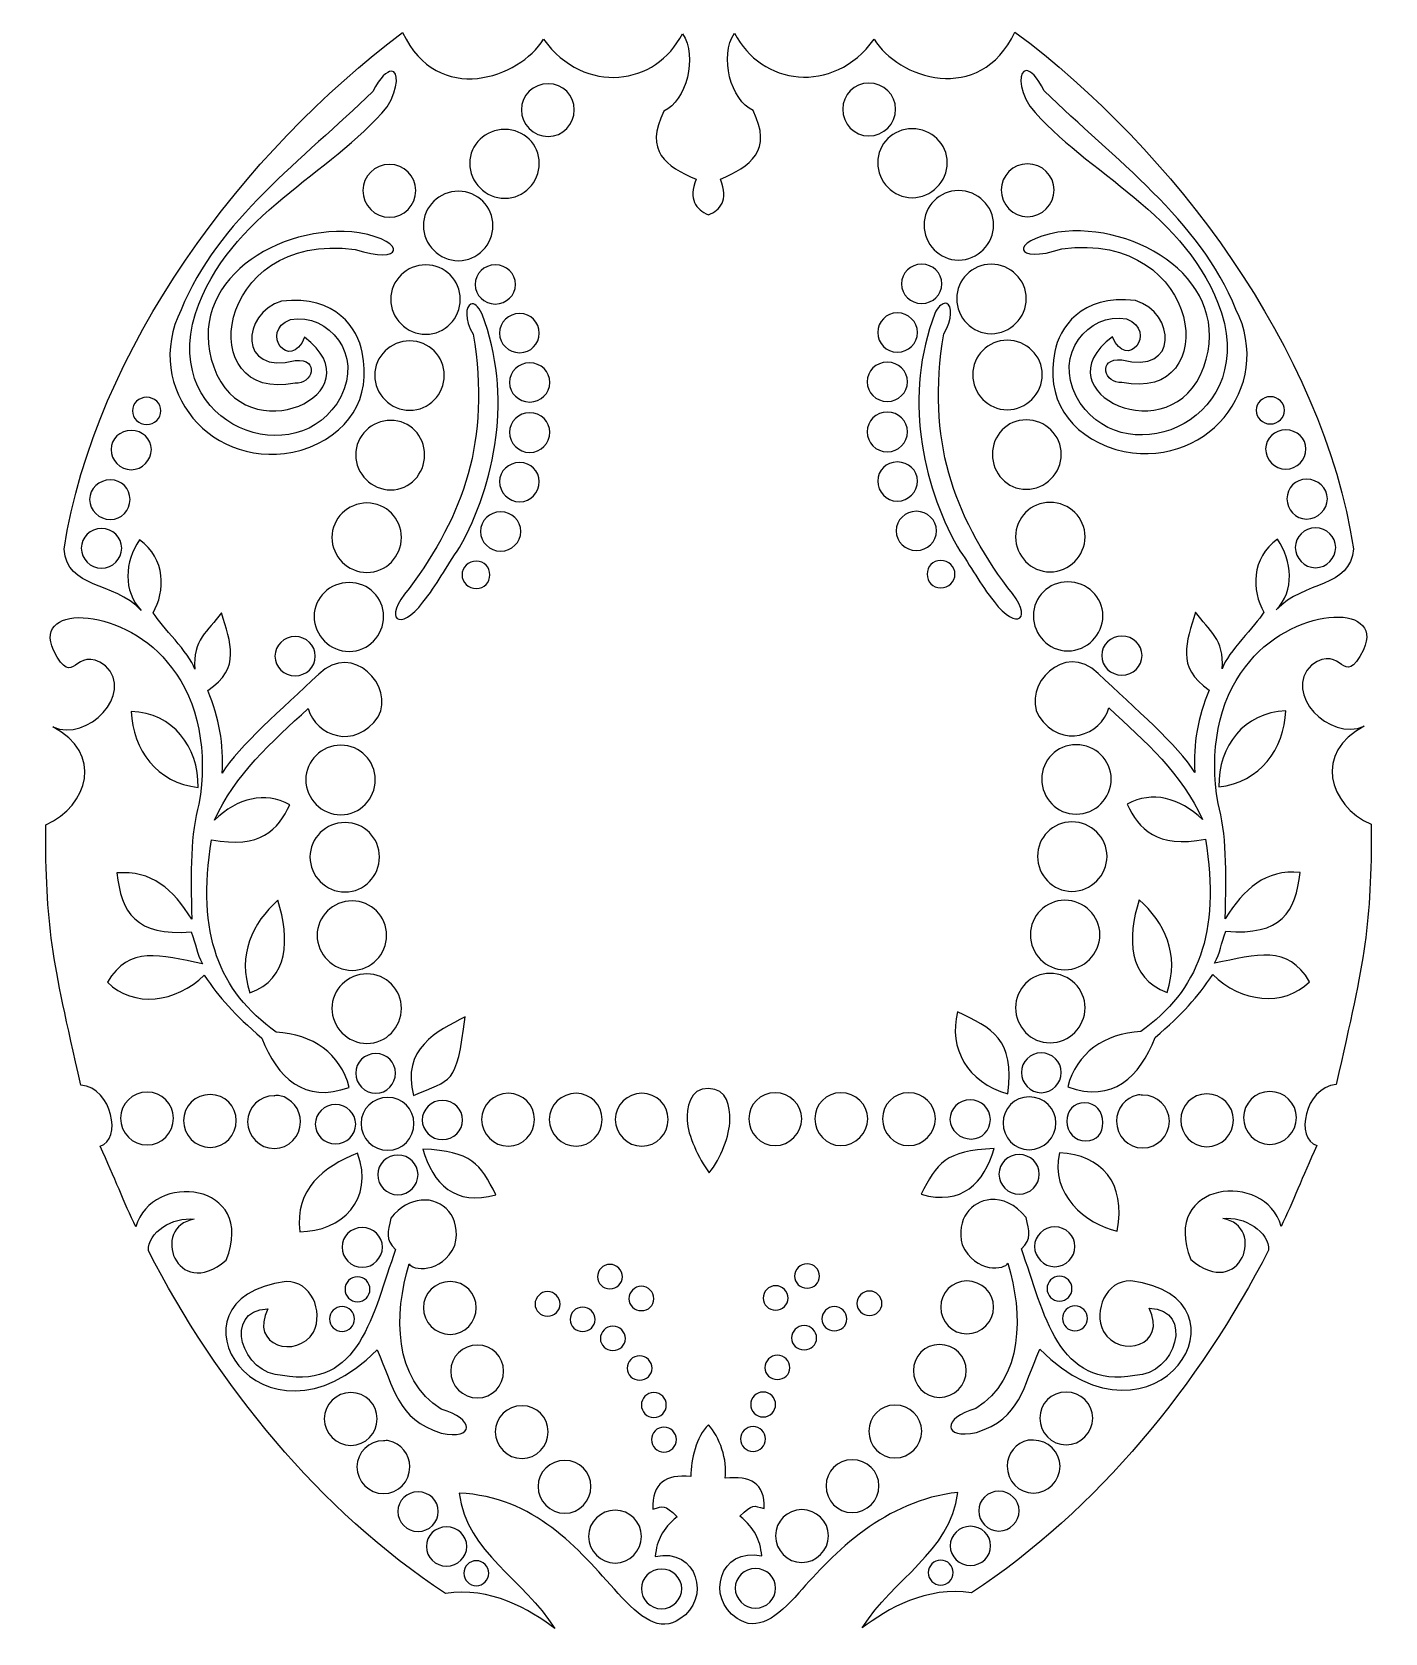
# Model space of a CAD drawing. Header units: centimetres. Extents: x -6.6 to 4.9, y -4.9 to 8.8.
import ezdxf

# ---------------------------------------------------------------- set-up
doc = ezdxf.new("R2010")
doc.units = ezdxf.units.CM
doc.header["$MEASUREMENT"] = 0
doc.layers.add('Layer 1', color=7, linetype='Continuous')

msp = doc.modelspace()

# ---------------------------------------------------------------- linework, layer by layer
at = {"layer": 'Layer 1', "color": 40}
for points, knots in [([(1.78916, 8.78128), (1.4915, 8.1476), (0.78444, 8.38851), (0.58901, 8.7205), (0.58901, 8.7205), (0.23462, 8.23477), (-0.38048, 8.33154), (-0.60101, 8.77115), (-0.60101, 8.77115), (-0.73668, 8.57933), (-0.63096, 8.19358), (-0.44403, 8.11272), (-0.44403, 8.11272), (-0.27433, 7.76892), (-0.46577, 7.63556), (-0.72254, 7.5252), (-0.72254, 7.5252), (-0.65029, 7.34068), (-0.72384, 7.26551), (-0.82382, 7.22131), (-0.82382, 7.22131), (-0.93369, 7.27045), (-0.99522, 7.35289), (-0.93016, 7.5252), (-0.93016, 7.5252), (-1.18693, 7.63556), (-1.37331, 7.76386), (-1.20361, 8.10766), (-1.20361, 8.10766), (-1.01668, 8.18852), (-0.91096, 8.57427), (-1.04663, 8.76609), (-1.04663, 8.76609), (-1.26716, 8.32648), (-1.8772, 8.23477), (-2.23158, 8.72051), (-2.23158, 8.72051), (-2.427, 8.38852), (-3.13407, 8.14254), (-3.43173, 8.77622), (-3.43173, 8.77622), (-4.77645, 7.7746), (-6.05921, 6.07078), (-6.31816, 4.36979), (-6.31816, 4.36979), (-6.29047, 4.02899), (-5.90016, 4.10278), (-5.65985, 3.84811), (-5.65985, 3.84811), (-5.81784, 4.01423), (-5.80247, 4.26399), (-5.67503, 4.45083), (-5.67503, 4.45083), (-5.44825, 4.2878), (-5.4553, 4.01359), (-5.55856, 3.82785), (-5.55856, 3.82785), (-5.48451, 3.70743), (-5.25286, 3.49239), (-5.20409, 3.34669), (-5.20409, 3.34669), (-5.22295, 3.59788), (-5.09426, 3.66983), (-4.97621, 3.82785), (-4.97621, 3.82785), (-4.90131, 3.57087), (-4.80336, 3.36364), (-5.09268, 3.16435), (-5.09268, 3.16435), (-4.99675, 2.93055), (-4.95518, 2.7103), (-4.97115, 2.46033), (-4.97115, 2.46033), (-4.82609, 2.69488), (-4.46098, 3.00655), (-4.14573, 3.30616), (-4.14573, 3.30616), (-3.85615, 3.58803), (-3.49808, 3.19956), (-3.63934, 2.94149), (-3.63934, 2.94149), (-3.83827, 2.65289), (-4.17057, 2.77791), (-4.23688, 3.0124), (-4.23688, 3.0124), (-4.54714, 2.72818), (-4.86312, 2.44515), (-5.03698, 2.06021), (-5.03698, 2.06021), (-4.83425, 2.24972), (-4.60947, 2.30691), (-4.39386, 2.1919), (-4.39386, 2.1919), (-4.49355, 1.97941), (-4.64224, 1.81184), (-5.0623, 1.89307), (-5.0623, 1.89307), (-5.18786, 1.08115), (-5.00218, 0.61078), (-4.51033, 0.25205), (-4.51033, 0.25205), (-4.19927, 0.23451), (-3.95953, 0.06865), (-3.88747, -0.21898), (-3.88747, -0.21898), (-4.27087, -0.35923), (-4.49906, -0.13554), (-4.63186, 0.2014), (-4.63186, 0.2014), (-4.8695, 0.40689), (-4.99095, 0.54102), (-5.12306, 0.73828), (-5.12306, 0.73828), (-5.36152, 0.50173), (-5.72808, 0.45706), (-5.94848, 0.6775), (-5.94848, 0.6775), (-5.76093, 0.99561), (-5.50217, 0.90809), (-5.13825, 0.83451), (-5.13825, 0.83451), (-5.188, 0.929), (-5.19266, 0.99529), (-5.23446, 1.10801), (-5.23446, 1.10801), (-5.7052, 1.06549), (-5.83376, 1.27487), (-5.86745, 1.60943), (-5.86745, 1.60943), (-5.57237, 1.6352), (-5.38926, 1.47134), (-5.2294, 1.21437), (-5.2294, 1.21437), (-5.2393, 1.61831), (-5.24045, 1.95062), (-5.16863, 2.19695), (-5.16863, 2.19695), (-5.09165, 2.63564), (-5.17054, 3.07466), (-5.40157, 3.36187), (-5.40157, 3.36187), (-5.77555, 3.87432), (-6.59143, 3.92448), (-6.40929, 3.50875), (-6.40929, 3.50875), (-6.22383, 3.15218), (-6.23971, 3.57245), (-5.96367, 3.37706), (-5.96367, 3.37706), (-5.71763, 3.13556), (-6.11727, 2.72537), (-6.41436, 2.85538), (-6.41436, 2.85538), (-5.98305, 2.63677), (-6.10738, 2.18153), (-6.47513, 2.01968), (-6.47513, 2.01968), (-6.47562, 1.1519), (-6.42492, 0.89992), (-6.17636, -0.19873), (-6.17636, -0.19873), (-5.90199, -0.22667), (-5.82619, -0.66496), (-6.00925, -0.72041), (-6.00925, -0.72041), (-5.88524, -0.99092), (-5.80881, -1.20107), (-5.70542, -1.40923), (-5.70542, -1.40923), (-5.57742, -0.92944), (-4.66825, -1.02317), (-4.93571, -1.69286), (-4.93571, -1.69286), (-5.36376, -2.05209), (-5.5842, -1.4042), (-5.20916, -1.34338), (-5.20916, -1.34338), (-5.38952, -1.31858), (-5.60945, -1.45598), (-5.59908, -1.61182), (-5.59908, -1.61182), (-5.01354, -2.7555), (-4.14115, -3.82613), (-3.06713, -4.53425), (-3.06713, -4.53425), (-2.68738, -4.47359), (-2.34553, -4.67341), (-2.13537, -4.83308), (-2.13537, -4.83308), (-2.39726, -4.40992), (-2.88111, -4.19491), (-2.95066, -3.67829), (-2.95066, -3.67829), (-2.30168, -3.71286), (-1.94533, -4.14218), (-1.59353, -4.53425), (-1.59353, -4.53425), (-1.40957, -4.73927), (-1.23777, -4.87173), (-1.06688, -4.75204), (-1.06688, -4.75204), (-0.79991, -4.58451), (-0.91593, -4.13725), (-1.27956, -4.22023), (-1.27956, -4.22023), (-1.26036, -4.07371), (-1.22054, -3.98915), (-1.0922, -3.88088), (-1.0922, -3.88088), (-1.20393, -3.77099), (-1.20381, -3.79087), (-1.29982, -3.81504), (-1.29982, -3.81504), (-1.30261, -3.59461), (-1.19245, -3.51684), (-0.97573, -3.53647), (-0.97573, -3.53647), (-0.96967, -3.38919), (-0.93254, -3.2006), (-0.82381, -3.09583), (-0.82381, -3.09583), (-0.73062, -3.19735), (-0.65871, -3.39709), (-0.68202, -3.55167), (-0.68202, -3.55167), (-0.4653, -3.53204), (-0.34501, -3.58955), (-0.3478, -3.80998), (-0.3478, -3.80998), (-0.44381, -3.78582), (-0.44369, -3.76593), (-0.55542, -3.87582), (-0.55542, -3.87582), (-0.42708, -3.98409), (-0.38726, -4.06865), (-0.36806, -4.21517), (-0.36806, -4.21517), (-0.7317, -4.13219), (-0.84771, -4.57945), (-0.58074, -4.74698), (-0.58074, -4.74698), (-0.40986, -4.86667), (-0.23931, -4.74085), (-0.05409, -4.52919), (-0.05409, -4.52919), (0.24434, -4.18815), (0.68184, -3.73903), (1.30304, -3.67323), (1.30304, -3.67323), (1.23349, -4.18985), (0.74964, -4.40485), (0.48775, -4.82802), (0.48775, -4.82802), (0.69791, -4.66836), (1.03976, -4.46853), (1.41951, -4.52919), (1.41951, -4.52919), (2.49353, -3.82108), (3.36593, -2.75044), (3.95146, -1.60676), (3.95146, -1.60676), (3.96183, -1.45092), (3.7419, -1.31352), (3.56154, -1.33832), (3.56154, -1.33832), (3.93658, -1.39914), (3.71614, -2.04703), (3.28809, -1.6878), (3.28809, -1.6878), (3.02063, -1.01811), (3.92981, -0.92438), (4.0578, -1.40417), (4.0578, -1.40417), (4.1612, -1.19601), (4.23763, -0.98586), (4.36163, -0.71535), (4.36163, -0.71535), (4.17857, -0.6599), (4.25436, -0.22161), (4.52874, -0.19367), (4.52874, -0.19367), (4.7773, 0.90498), (4.828, 1.15696), (4.82751, 2.02474), (4.82751, 2.02474), (4.45977, 2.1866), (4.33544, 2.64183), (4.76674, 2.86044), (4.76674, 2.86044), (4.46965, 2.73043), (4.07002, 3.14062), (4.31605, 3.38212), (4.31605, 3.38212), (4.59209, 3.5775), (4.57621, 3.15724), (4.76167, 3.51381), (4.76167, 3.51381), (4.94381, 3.92954), (4.12793, 3.87938), (3.75395, 3.36693), (3.75395, 3.36693), (3.52292, 3.07972), (3.44403, 2.6407), (3.52101, 2.20201), (3.52101, 2.20201), (3.59283, 1.95568), (3.59168, 1.62337), (3.58178, 1.21943), (3.58178, 1.21943), (3.74164, 1.4764), (3.92475, 1.64026), (4.21983, 1.61449), (4.21983, 1.61449), (4.18614, 1.27993), (4.05758, 1.07055), (3.58684, 1.11307), (3.58684, 1.11307), (3.54503, 1.00035), (3.54037, 0.93406), (3.49063, 0.83957), (3.49063, 0.83957), (3.85455, 0.91315), (4.1133, 1.00067), (4.30086, 0.68256), (4.30086, 0.68256), (4.08046, 0.46212), (3.7139, 0.50679), (3.47544, 0.74334), (3.47544, 0.74334), (3.34333, 0.54609), (3.22188, 0.41195), (2.98424, 0.20646), (2.98424, 0.20646), (2.85143, -0.13049), (2.62325, -0.35417), (2.23985, -0.21392), (2.23985, -0.21392), (2.31191, 0.07371), (2.55165, 0.23957), (2.86271, 0.25711), (2.86271, 0.25711), (3.35456, 0.61584), (3.54024, 1.08621), (3.41468, 1.89813), (3.41468, 1.89813), (2.99463, 1.8169), (2.84593, 1.98446), (2.74624, 2.19696), (2.74624, 2.19696), (2.96184, 2.31197), (3.18663, 2.25478), (3.38936, 2.06527), (3.38936, 2.06527), (3.2155, 2.45021), (2.89952, 2.73325), (2.58926, 3.01746), (2.58926, 3.01746), (2.52295, 2.78298), (2.19065, 2.65796), (1.99172, 2.94655), (1.99172, 2.94655), (1.85046, 3.20462), (2.20853, 3.59309), (2.49811, 3.31122), (2.49811, 3.31122), (2.81336, 3.01161), (3.17846, 2.69994), (3.32353, 2.46539), (3.32353, 2.46539), (3.30757, 2.71536), (3.34914, 2.93561), (3.44506, 3.16941), (3.44506, 3.16941), (3.15574, 3.3687), (3.25369, 3.57593), (3.32859, 3.83291), (3.32859, 3.83291), (3.44664, 3.67489), (3.57533, 3.60294), (3.55647, 3.35175), (3.55647, 3.35175), (3.60525, 3.49746), (3.83689, 3.71249), (3.91094, 3.83291), (3.91094, 3.83291), (3.80768, 4.01865), (3.80063, 4.29285), (4.02741, 4.45589), (4.02741, 4.45589), (4.15483, 4.26905), (4.17528, 4.01929), (4.01728, 3.85317), (4.01728, 3.85317), (4.25759, 4.10784), (4.6479, 4.03405), (4.67559, 4.37485), (4.67559, 4.37485), (4.41664, 6.07584), (3.13388, 7.77966), (1.78916, 8.78128), (1.78916, 8.78128), (1.78916, 8.78128), (1.78915, 8.78128), (1.78915, 8.78128), (1.78915, 8.78128), (1.78915, 8.78128), (1.78916, 8.78128), (1.78916, 8.78128)], [0, 0, 0, 0, 0.00970874, 0.00970874, 0.00970874, 0.00970874, 0.01941748, 0.01941748, 0.01941748, 0.01941748, 0.02912621, 0.02912621, 0.02912621, 0.02912621, 0.03883495, 0.03883495, 0.03883495, 0.03883495, 0.04854369, 0.04854369, 0.04854369, 0.04854369, 0.05825243, 0.05825243, 0.05825243, 0.05825243, 0.06796117, 0.06796117, 0.06796117, 0.06796117, 0.0776699, 0.0776699, 0.0776699, 0.0776699, 0.08737864, 0.08737864, 0.08737864, 0.08737864, 0.09708738, 0.09708738, 0.09708738, 0.09708738, 0.10679612, 0.10679612, 0.10679612, 0.10679612, 0.11650485, 0.11650485, 0.11650485, 0.11650485, 0.12621359, 0.12621359, 0.12621359, 0.12621359, 0.13592233, 0.13592233, 0.13592233, 0.13592233, 0.14563107, 0.14563107, 0.14563107, 0.14563107, 0.15533981, 0.15533981, 0.15533981, 0.15533981, 0.16504854, 0.16504854, 0.16504854, 0.16504854, 0.17475728, 0.17475728, 0.17475728, 0.17475728, 0.18446602, 0.18446602, 0.18446602, 0.18446602, 0.19417476, 0.19417476, 0.19417476, 0.19417476, 0.2038835, 0.2038835, 0.2038835, 0.2038835, 0.21359223, 0.21359223, 0.21359223, 0.21359223, 0.22330097, 0.22330097, 0.22330097, 0.22330097, 0.23300971, 0.23300971, 0.23300971, 0.23300971, 0.24271845, 0.24271845, 0.24271845, 0.24271845, 0.25242718, 0.25242718, 0.25242718, 0.25242718, 0.26213592, 0.26213592, 0.26213592, 0.26213592, 0.27184466, 0.27184466, 0.27184466, 0.27184466, 0.2815534, 0.2815534, 0.2815534, 0.2815534, 0.29126214, 0.29126214, 0.29126214, 0.29126214, 0.30097087, 0.30097087, 0.30097087, 0.30097087, 0.31067961, 0.31067961, 0.31067961, 0.31067961, 0.32038835, 0.32038835, 0.32038835, 0.32038835, 0.33009709, 0.33009709, 0.33009709, 0.33009709, 0.33980583, 0.33980583, 0.33980583, 0.33980583, 0.34951456, 0.34951456, 0.34951456, 0.34951456, 0.3592233, 0.3592233, 0.3592233, 0.3592233, 0.36893204, 0.36893204, 0.36893204, 0.36893204, 0.37864078, 0.37864078, 0.37864078, 0.37864078, 0.38834951, 0.38834951, 0.38834951, 0.38834951, 0.39805825, 0.39805825, 0.39805825, 0.39805825, 0.40776699, 0.40776699, 0.40776699, 0.40776699, 0.41747573, 0.41747573, 0.41747573, 0.41747573, 0.42718447, 0.42718447, 0.42718447, 0.42718447, 0.4368932, 0.4368932, 0.4368932, 0.4368932, 0.44660194, 0.44660194, 0.44660194, 0.44660194, 0.45631068, 0.45631068, 0.45631068, 0.45631068, 0.46601942, 0.46601942, 0.46601942, 0.46601942, 0.47572816, 0.47572816, 0.47572816, 0.47572816, 0.48543689, 0.48543689, 0.48543689, 0.48543689, 0.49514563, 0.49514563, 0.49514563, 0.49514563, 0.50485437, 0.50485437, 0.50485437, 0.50485437, 0.51456311, 0.51456311, 0.51456311, 0.51456311, 0.52427184, 0.52427184, 0.52427184, 0.52427184, 0.53398058, 0.53398058, 0.53398058, 0.53398058, 0.54368932, 0.54368932, 0.54368932, 0.54368932, 0.55339806, 0.55339806, 0.55339806, 0.55339806, 0.5631068, 0.5631068, 0.5631068, 0.5631068, 0.57281553, 0.57281553, 0.57281553, 0.57281553, 0.58252427, 0.58252427, 0.58252427, 0.58252427, 0.59223301, 0.59223301, 0.59223301, 0.59223301, 0.60194175, 0.60194175, 0.60194175, 0.60194175, 0.61165049, 0.61165049, 0.61165049, 0.61165049, 0.62135922, 0.62135922, 0.62135922, 0.62135922, 0.63106796, 0.63106796, 0.63106796, 0.63106796, 0.6407767, 0.6407767, 0.6407767, 0.6407767, 0.65048544, 0.65048544, 0.65048544, 0.65048544, 0.66019417, 0.66019417, 0.66019417, 0.66019417, 0.66990291, 0.66990291, 0.66990291, 0.66990291, 0.67961165, 0.67961165, 0.67961165, 0.67961165, 0.68932039, 0.68932039, 0.68932039, 0.68932039, 0.69902913, 0.69902913, 0.69902913, 0.69902913, 0.70873786, 0.70873786, 0.70873786, 0.70873786, 0.7184466, 0.7184466, 0.7184466, 0.7184466, 0.72815534, 0.72815534, 0.72815534, 0.72815534, 0.73786408, 0.73786408, 0.73786408, 0.73786408, 0.74757282, 0.74757282, 0.74757282, 0.74757282, 0.75728155, 0.75728155, 0.75728155, 0.75728155, 0.76699029, 0.76699029, 0.76699029, 0.76699029, 0.77669903, 0.77669903, 0.77669903, 0.77669903, 0.78640777, 0.78640777, 0.78640777, 0.78640777, 0.7961165, 0.7961165, 0.7961165, 0.7961165, 0.80582524, 0.80582524, 0.80582524, 0.80582524, 0.81553398, 0.81553398, 0.81553398, 0.81553398, 0.82524272, 0.82524272, 0.82524272, 0.82524272, 0.83495146, 0.83495146, 0.83495146, 0.83495146, 0.84466019, 0.84466019, 0.84466019, 0.84466019, 0.85436893, 0.85436893, 0.85436893, 0.85436893, 0.86407767, 0.86407767, 0.86407767, 0.86407767, 0.87378641, 0.87378641, 0.87378641, 0.87378641, 0.88349515, 0.88349515, 0.88349515, 0.88349515, 0.89320388, 0.89320388, 0.89320388, 0.89320388, 0.90291262, 0.90291262, 0.90291262, 0.90291262, 0.91262136, 0.91262136, 0.91262136, 0.91262136, 0.9223301, 0.9223301, 0.9223301, 0.9223301, 0.93203883, 0.93203883, 0.93203883, 0.93203883, 0.94174757, 0.94174757, 0.94174757, 0.94174757, 0.95145631, 0.95145631, 0.95145631, 0.95145631, 0.96116505, 0.96116505, 0.96116505, 0.96116505, 0.97087379, 0.97087379, 0.97087379, 0.97087379, 0.98058252, 0.98058252, 0.98058252, 0.98058252, 1, 1, 1, 1]), ([(-3.52794, 8.44701), (-3.46749, 8.44733), (-3.46297, 8.31044), (-3.56339, 8.14312), (-3.56339, 8.14312), (-4.04598, 7.56131), (-4.90725, 7.23838), (-5.19903, 6.38055), (-5.19903, 6.38055), (-5.49437, 5.40503), (-4.31318, 5.00066), (-3.95837, 5.67147), (-3.95837, 5.67147), (-3.77245, 6.02299), (-4.05456, 6.38722), (-4.3888, 6.3299), (-4.3888, 6.3299), (-4.659, 6.22291), (-4.38867, 5.8759), (-4.26727, 6.17795), (-4.26727, 6.17795), (-3.63259, 5.69887), (-4.7783, 5.1779), (-5.04205, 5.92471), (-5.04205, 5.92471), (-5.29854, 6.65095), (-4.48171, 7.1614), (-3.80139, 7.06937), (-3.80139, 7.06937), (-3.38217, 6.99288), (-3.43015, 6.7918), (-3.83684, 6.92755), (-3.83684, 6.92755), (-5.04895, 7.08936), (-5.21656, 5.60346), (-4.34829, 5.78796), (-4.34829, 5.78796), (-4.203, 5.77029), (-4.1286, 5.99793), (-4.34829, 5.98042), (-4.34829, 5.98042), (-4.8389, 5.85112), (-4.80567, 6.38056), (-4.46476, 6.48691), (-4.46476, 6.48691), (-3.99179, 6.53891), (-3.81503, 6.24677), (-3.77607, 6.05133), (-3.77607, 6.05133), (-3.69765, 5.65799), (-3.88546, 5.34564), (-4.29765, 5.21563), (-4.29765, 5.21563), (-5.05661, 5.01185), (-5.65462, 5.74984), (-5.32056, 6.41094), (-5.32056, 6.41094), (-5.01135, 7.17522), (-4.28174, 7.69444), (-3.68492, 8.27481), (-3.68492, 8.27481), (-3.6227, 8.39761), (-3.56421, 8.44685), (-3.52794, 8.44702), (-3.52794, 8.44702), (-3.52794, 8.44702), (-3.52794, 8.44701), (-3.52794, 8.44701)], [0, 0, 0, 0, 0.05555556, 0.05555556, 0.05555556, 0.05555556, 0.11111111, 0.11111111, 0.11111111, 0.11111111, 0.16666667, 0.16666667, 0.16666667, 0.16666667, 0.22222222, 0.22222222, 0.22222222, 0.22222222, 0.27777778, 0.27777778, 0.27777778, 0.27777778, 0.33333333, 0.33333333, 0.33333333, 0.33333333, 0.38888889, 0.38888889, 0.38888889, 0.38888889, 0.44444444, 0.44444444, 0.44444444, 0.44444444, 0.5, 0.5, 0.5, 0.5, 0.55555556, 0.55555556, 0.55555556, 0.55555556, 0.61111111, 0.61111111, 0.61111111, 0.61111111, 0.66666667, 0.66666667, 0.66666667, 0.66666667, 0.72222222, 0.72222222, 0.72222222, 0.72222222, 0.77777778, 0.77777778, 0.77777778, 0.77777778, 0.83333333, 0.83333333, 0.83333333, 0.83333333, 0.88888889, 0.88888889, 0.88888889, 0.88888889, 1, 1, 1, 1]), ([(-2.19107, 8.34066), (-2.06594, 8.34066), (-1.96826, 8.2412), (-1.96826, 8.11781), (-1.96826, 8.11781), (-1.96826, 7.99442), (-2.06594, 7.88989), (-2.19107, 7.88989), (-2.19107, 7.88989), (-2.3162, 7.88989), (-2.41895, 7.99442), (-2.41895, 8.11781), (-2.41895, 8.11781), (-2.41895, 8.2412), (-2.31621, 8.34066), (-2.19107, 8.34066)], [0, 0, 0, 0, 0.2, 0.2, 0.2, 0.2, 0.4, 0.4, 0.4, 0.4, 0.6, 0.6, 0.6, 0.6, 1, 1, 1, 1]), ([(0.54344, 8.34571), (0.66857, 8.34571), (0.77132, 8.24625), (0.77132, 8.12286), (0.77132, 8.12286), (0.77132, 7.99947), (0.66858, 7.89494), (0.54344, 7.89494), (0.54344, 7.89494), (0.41831, 7.89494), (0.32063, 7.99947), (0.32063, 8.12286), (0.32063, 8.12286), (0.32063, 8.24625), (0.41831, 8.34571), (0.54344, 8.34571)], [0, 0, 0, 0, 0.2, 0.2, 0.2, 0.2, 0.4, 0.4, 0.4, 0.4, 0.6, 0.6, 0.6, 0.6, 1, 1, 1, 1]), ([(1.88537, 8.45207), (1.92164, 8.45191), (1.97507, 8.40266), (2.03729, 8.27986), (2.03729, 8.27986), (2.63411, 7.69949), (3.36372, 7.18027), (3.67293, 6.41599), (3.67293, 6.41599), (4.00699, 5.7549), (3.40898, 5.0169), (2.65002, 5.22068), (2.65002, 5.22068), (2.23783, 5.35069), (2.05001, 5.66305), (2.12844, 6.05638), (2.12844, 6.05638), (2.16741, 6.25181), (2.34416, 6.54396), (2.81713, 6.49196), (2.81713, 6.49196), (3.15804, 6.38561), (3.19127, 5.85618), (2.70066, 5.98547), (2.70066, 5.98547), (2.48097, 6.00297), (2.55537, 5.77534), (2.70066, 5.79301), (2.70066, 5.79301), (3.56893, 5.60851), (3.40132, 7.09442), (2.18921, 6.9326), (2.18921, 6.9326), (1.78253, 6.79685), (1.73454, 6.99792), (2.15376, 7.07442), (2.15376, 7.07442), (2.83408, 7.16645), (3.65597, 6.65094), (3.39948, 5.9247), (3.39948, 5.9247), (3.13573, 5.17789), (1.98496, 5.70392), (2.61964, 6.18301), (2.61964, 6.18301), (2.74105, 5.88095), (3.01137, 6.22797), (2.74117, 6.33496), (2.74117, 6.33496), (2.40693, 6.39227), (2.12481, 6.02804), (2.31074, 5.67653), (2.31074, 5.67653), (2.66555, 5.00572), (3.84674, 5.41009), (3.5514, 6.38561), (3.5514, 6.38561), (3.25962, 7.24344), (2.39835, 7.56638), (1.91576, 8.14818), (1.91576, 8.14818), (1.81534, 8.3155), (1.82492, 8.4524), (1.88538, 8.45207), (1.88538, 8.45207), (1.88538, 8.45207), (1.88537, 8.45207), (1.88537, 8.45207)], [0, 0, 0, 0, 0.05555556, 0.05555556, 0.05555556, 0.05555556, 0.11111111, 0.11111111, 0.11111111, 0.11111111, 0.16666667, 0.16666667, 0.16666667, 0.16666667, 0.22222222, 0.22222222, 0.22222222, 0.22222222, 0.27777778, 0.27777778, 0.27777778, 0.27777778, 0.33333333, 0.33333333, 0.33333333, 0.33333333, 0.38888889, 0.38888889, 0.38888889, 0.38888889, 0.44444444, 0.44444444, 0.44444444, 0.44444444, 0.5, 0.5, 0.5, 0.5, 0.55555556, 0.55555556, 0.55555556, 0.55555556, 0.61111111, 0.61111111, 0.61111111, 0.61111111, 0.66666667, 0.66666667, 0.66666667, 0.66666667, 0.72222222, 0.72222222, 0.72222222, 0.72222222, 0.77777778, 0.77777778, 0.77777778, 0.77777778, 0.83333333, 0.83333333, 0.83333333, 0.83333333, 0.88888889, 0.88888889, 0.88888889, 0.88888889, 1, 1, 1, 1]), ([(-2.56074, 7.95067), (-2.39663, 7.95067), (-2.26703, 7.82381), (-2.26703, 7.66197), (-2.26703, 7.66197), (-2.26703, 7.50014), (-2.39662, 7.36314), (-2.56074, 7.36314), (-2.56074, 7.36314), (-2.72486, 7.36314), (-2.85951, 7.50013), (-2.85951, 7.66197), (-2.85951, 7.66197), (-2.85951, 7.8238), (-2.72486, 7.95067), (-2.56074, 7.95067)], [0, 0, 0, 0, 0.2, 0.2, 0.2, 0.2, 0.4, 0.4, 0.4, 0.4, 0.6, 0.6, 0.6, 0.6, 1, 1, 1, 1]), ([(0.9131, 7.95573), (1.07722, 7.95573), (1.21187, 7.82887), (1.21187, 7.66703), (1.21187, 7.66703), (1.21187, 7.5052), (1.07722, 7.3682), (0.9131, 7.3682), (0.9131, 7.3682), (0.74899, 7.3682), (0.61939, 7.50519), (0.61939, 7.66703), (0.61939, 7.66703), (0.61939, 7.82886), (0.74898, 7.95573), (0.9131, 7.95573)], [0, 0, 0, 0, 0.2, 0.2, 0.2, 0.2, 0.4, 0.4, 0.4, 0.4, 0.6, 0.6, 0.6, 0.6, 1, 1, 1, 1]), ([(-3.54314, 7.65185), (-3.41801, 7.65185), (-3.32033, 7.55239), (-3.32033, 7.429), (-3.32033, 7.429), (-3.32033, 7.30561), (-3.41801, 7.20108), (-3.54314, 7.20108), (-3.54314, 7.20108), (-3.66827, 7.20108), (-3.77102, 7.30561), (-3.77102, 7.429), (-3.77102, 7.429), (-3.77102, 7.55239), (-3.66828, 7.65185), (-3.54314, 7.65185)], [0, 0, 0, 0, 0.2, 0.2, 0.2, 0.2, 0.4, 0.4, 0.4, 0.4, 0.6, 0.6, 0.6, 0.6, 1, 1, 1, 1]), ([(1.8955, 7.65691), (2.02063, 7.65691), (2.12338, 7.55745), (2.12338, 7.43406), (2.12338, 7.43406), (2.12338, 7.31067), (2.02064, 7.20614), (1.8955, 7.20614), (1.8955, 7.20614), (1.77037, 7.20614), (1.67269, 7.31067), (1.67269, 7.43406), (1.67269, 7.43406), (1.67269, 7.55745), (1.77037, 7.65691), (1.8955, 7.65691)], [0, 0, 0, 0, 0.2, 0.2, 0.2, 0.2, 0.4, 0.4, 0.4, 0.4, 0.6, 0.6, 0.6, 0.6, 1, 1, 1, 1]), ([(-2.95572, 7.42394), (-2.79161, 7.42394), (-2.66201, 7.29201), (-2.66201, 7.13018), (-2.66201, 7.13018), (-2.66201, 6.96835), (-2.7916, 6.83135), (-2.95572, 6.83135), (-2.95572, 6.83135), (-3.11984, 6.83135), (-3.25449, 6.96834), (-3.25449, 7.13018), (-3.25449, 7.13018), (-3.25449, 7.29201), (-3.11984, 7.42394), (-2.95572, 7.42394)], [0, 0, 0, 0, 0.2, 0.2, 0.2, 0.2, 0.4, 0.4, 0.4, 0.4, 0.6, 0.6, 0.6, 0.6, 1, 1, 1, 1]), ([(1.30809, 7.429), (1.47221, 7.429), (1.60686, 7.29707), (1.60686, 7.13524), (1.60686, 7.13524), (1.60686, 6.97341), (1.47221, 6.83641), (1.30809, 6.83641), (1.30809, 6.83641), (1.14398, 6.83641), (1.01438, 6.9734), (1.01438, 7.13524), (1.01438, 7.13524), (1.01438, 7.29707), (1.14397, 7.429), (1.30809, 7.429)], [0, 0, 0, 0, 0.2, 0.2, 0.2, 0.2, 0.4, 0.4, 0.4, 0.4, 0.6, 0.6, 0.6, 0.6, 1, 1, 1, 1]), ([(-3.23424, 6.79591), (-3.07013, 6.79591), (-2.94053, 6.66398), (-2.94053, 6.50215), (-2.94053, 6.50215), (-2.94053, 6.34032), (-3.07012, 6.20332), (-3.23424, 6.20332), (-3.23424, 6.20332), (-3.39836, 6.20332), (-3.53301, 6.34031), (-3.53301, 6.50215), (-3.53301, 6.50215), (-3.53301, 6.66398), (-3.39836, 6.79591), (-3.23424, 6.79591)], [0, 0, 0, 0, 0.2, 0.2, 0.2, 0.2, 0.4, 0.4, 0.4, 0.4, 0.6, 0.6, 0.6, 0.6, 1, 1, 1, 1]), ([(-2.64176, 6.79591), (-2.54675, 6.79591), (-2.46959, 6.72071), (-2.46959, 6.62877), (-2.46959, 6.62877), (-2.46959, 6.53683), (-2.54676, 6.46163), (-2.64176, 6.46163), (-2.64176, 6.46163), (-2.73677, 6.46163), (-2.81393, 6.53683), (-2.81393, 6.62877), (-2.81393, 6.62877), (-2.81393, 6.72071), (-2.73676, 6.79591), (-2.64176, 6.79591)], [0, 0, 0, 0, 0.2, 0.2, 0.2, 0.2, 0.4, 0.4, 0.4, 0.4, 0.6, 0.6, 0.6, 0.6, 1, 1, 1, 1]), ([(0.99412, 6.80096), (1.08913, 6.80096), (1.16629, 6.72576), (1.16629, 6.63382), (1.16629, 6.63382), (1.16629, 6.54188), (1.08912, 6.46668), (0.99412, 6.46668), (0.99412, 6.46668), (0.89911, 6.46668), (0.82195, 6.54188), (0.82195, 6.63382), (0.82195, 6.63382), (0.82195, 6.72576), (0.89912, 6.80096), (0.99412, 6.80096)], [0, 0, 0, 0, 0.2, 0.2, 0.2, 0.2, 0.4, 0.4, 0.4, 0.4, 0.6, 0.6, 0.6, 0.6, 1, 1, 1, 1]), ([(1.5866, 6.80096), (1.75072, 6.80096), (1.88537, 6.66903), (1.88537, 6.5072), (1.88537, 6.5072), (1.88537, 6.34537), (1.75072, 6.20837), (1.5866, 6.20837), (1.5866, 6.20837), (1.42249, 6.20837), (1.29289, 6.34536), (1.29289, 6.5072), (1.29289, 6.5072), (1.29289, 6.66903), (1.42248, 6.80096), (1.5866, 6.80096)], [0, 0, 0, 0, 0.2, 0.2, 0.2, 0.2, 0.4, 0.4, 0.4, 0.4, 0.6, 0.6, 0.6, 0.6, 1, 1, 1, 1]), ([(-2.84938, 6.46163), (-2.82321, 6.47272), (-2.7885, 6.44921), (-2.75317, 6.37553), (-2.75317, 6.37553), (-2.48929, 5.6811), (-2.64241, 4.93093), (-2.9456, 4.38504), (-2.9456, 4.38504), (-3.06577, 4.2135), (-3.13723, 4.06673), (-3.25956, 3.91907), (-3.25956, 3.91907), (-3.4497, 3.66124), (-3.61355, 3.76744), (-3.37603, 4.03556), (-3.37603, 4.03556), (-2.91112, 4.66775), (-2.68145, 5.28656), (-2.82913, 6.20332), (-2.82913, 6.20332), (-2.90827, 6.33), (-2.89301, 6.44315), (-2.84939, 6.46163), (-2.84939, 6.46163), (-2.84939, 6.46163), (-2.84938, 6.46163), (-2.84938, 6.46163)], [0, 0, 0, 0, 0.125, 0.125, 0.125, 0.125, 0.25, 0.25, 0.25, 0.25, 0.375, 0.375, 0.375, 0.375, 0.5, 0.5, 0.5, 0.5, 0.625, 0.625, 0.625, 0.625, 0.75, 0.75, 0.75, 0.75, 1, 1, 1, 1]), ([(1.18655, 6.46669), (1.19451, 6.46849), (1.20026, 6.46946), (1.20681, 6.46669), (1.20681, 6.46669), (1.25043, 6.44821), (1.26063, 6.33506), (1.18149, 6.20838), (1.18149, 6.20838), (1.03381, 5.29162), (1.26348, 4.67281), (1.72839, 4.04062), (1.72839, 4.04062), (1.96591, 3.7725), (1.80206, 3.6663), (1.61192, 3.92413), (1.61192, 3.92413), (1.48959, 4.07179), (1.41813, 4.21856), (1.29796, 4.3901), (1.29796, 4.3901), (0.99477, 4.93599), (0.84166, 5.68616), (1.10553, 6.38059), (1.10553, 6.38059), (1.13203, 6.43586), (1.16267, 6.46131), (1.18655, 6.46669)], [0, 0, 0, 0, 0.125, 0.125, 0.125, 0.125, 0.25, 0.25, 0.25, 0.25, 0.375, 0.375, 0.375, 0.375, 0.5, 0.5, 0.5, 0.5, 0.625, 0.625, 0.625, 0.625, 0.75, 0.75, 0.75, 0.75, 1, 1, 1, 1]), ([(-2.43414, 6.3806), (-2.33913, 6.3806), (-2.26703, 6.3054), (-2.26703, 6.21346), (-2.26703, 6.21346), (-2.26703, 6.12152), (-2.33913, 6.04632), (-2.43414, 6.04632), (-2.43414, 6.04632), (-2.52915, 6.04632), (-2.60631, 6.12152), (-2.60631, 6.21346), (-2.60631, 6.21346), (-2.60631, 6.3054), (-2.52914, 6.3806), (-2.43414, 6.3806)], [0, 0, 0, 0, 0.2, 0.2, 0.2, 0.2, 0.4, 0.4, 0.4, 0.4, 0.6, 0.6, 0.6, 0.6, 1, 1, 1, 1]), ([(0.7865, 6.38566), (0.88151, 6.38566), (0.95867, 6.31046), (0.95867, 6.21852), (0.95867, 6.21852), (0.95867, 6.12658), (0.8815, 6.05138), (0.7865, 6.05138), (0.7865, 6.05138), (0.69149, 6.05138), (0.61939, 6.12658), (0.61939, 6.21852), (0.61939, 6.21852), (0.61939, 6.31046), (0.69149, 6.38566), (0.7865, 6.38566)], [0, 0, 0, 0, 0.2, 0.2, 0.2, 0.2, 0.4, 0.4, 0.4, 0.4, 0.6, 0.6, 0.6, 0.6, 1, 1, 1, 1]), ([(-3.37096, 6.14763), (-3.20685, 6.14763), (-3.07725, 6.0157), (-3.07725, 5.85387), (-3.07725, 5.85387), (-3.07725, 5.69204), (-3.20684, 5.55504), (-3.37096, 5.55504), (-3.37096, 5.55504), (-3.53508, 5.55504), (-3.66973, 5.69203), (-3.66973, 5.85387), (-3.66973, 5.85387), (-3.66973, 6.0157), (-3.53508, 6.14763), (-3.37096, 6.14763)], [0, 0, 0, 0, 0.2, 0.2, 0.2, 0.2, 0.4, 0.4, 0.4, 0.4, 0.6, 0.6, 0.6, 0.6, 1, 1, 1, 1]), ([(1.72333, 6.15268), (1.88745, 6.15268), (2.0221, 6.02075), (2.0221, 5.85892), (2.0221, 5.85892), (2.0221, 5.69709), (1.88745, 5.56009), (1.72333, 5.56009), (1.72333, 5.56009), (1.55922, 5.56009), (1.42962, 5.69708), (1.42962, 5.85892), (1.42962, 5.85892), (1.42962, 6.02075), (1.55921, 6.15268), (1.72333, 6.15268)], [0, 0, 0, 0, 0.2, 0.2, 0.2, 0.2, 0.4, 0.4, 0.4, 0.4, 0.6, 0.6, 0.6, 0.6, 1, 1, 1, 1]), ([(-2.34805, 5.96024), (-2.25304, 5.96024), (-2.17588, 5.88504), (-2.17588, 5.7931), (-2.17588, 5.7931), (-2.17588, 5.70116), (-2.25305, 5.62596), (-2.34805, 5.62596), (-2.34805, 5.62596), (-2.44306, 5.62596), (-2.52022, 5.70116), (-2.52022, 5.7931), (-2.52022, 5.7931), (-2.52022, 5.88504), (-2.44305, 5.96024), (-2.34805, 5.96024)], [0, 0, 0, 0, 0.2, 0.2, 0.2, 0.2, 0.4, 0.4, 0.4, 0.4, 0.6, 0.6, 0.6, 0.6, 1, 1, 1, 1]), ([(0.70042, 5.96529), (0.79543, 5.96529), (0.87259, 5.89009), (0.87259, 5.79815), (0.87259, 5.79815), (0.87259, 5.70621), (0.79542, 5.63101), (0.70042, 5.63101), (0.70042, 5.63101), (0.60541, 5.63101), (0.52825, 5.70621), (0.52825, 5.79815), (0.52825, 5.79815), (0.52825, 5.89009), (0.60542, 5.96529), (0.70042, 5.96529)], [0, 0, 0, 0, 0.2, 0.2, 0.2, 0.2, 0.4, 0.4, 0.4, 0.4, 0.6, 0.6, 0.6, 0.6, 1, 1, 1, 1]), ([(-5.61427, 5.66648), (-5.54762, 5.66648), (-5.49274, 5.61397), (-5.49274, 5.54999), (-5.49274, 5.54999), (-5.49274, 5.48601), (-5.54762, 5.4335), (-5.61427, 5.4335), (-5.61427, 5.4335), (-5.68093, 5.4335), (-5.7358, 5.48601), (-5.7358, 5.54999), (-5.7358, 5.54999), (-5.7358, 5.61397), (-5.68092, 5.66648), (-5.61427, 5.66648)], [0, 0, 0, 0, 0.2, 0.2, 0.2, 0.2, 0.4, 0.4, 0.4, 0.4, 0.6, 0.6, 0.6, 0.6, 1, 1, 1, 1]), ([(3.96664, 5.67154), (4.0333, 5.67154), (4.08817, 5.61903), (4.08817, 5.55505), (4.08817, 5.55505), (4.08817, 5.49107), (4.03329, 5.43856), (3.96664, 5.43856), (3.96664, 5.43856), (3.89999, 5.43856), (3.84511, 5.49107), (3.84511, 5.55505), (3.84511, 5.55505), (3.84511, 5.61903), (3.89999, 5.67154), (3.96664, 5.67154)], [0, 0, 0, 0, 0.2, 0.2, 0.2, 0.2, 0.4, 0.4, 0.4, 0.4, 0.6, 0.6, 0.6, 0.6, 1, 1, 1, 1]), ([(-3.53301, 5.46897), (-3.3689, 5.46897), (-3.24437, 5.33704), (-3.24437, 5.17521), (-3.24437, 5.17521), (-3.24437, 5.01338), (-3.3689, 4.87638), (-3.53301, 4.87638), (-3.53301, 4.87638), (-3.69713, 4.87638), (-3.83178, 5.01337), (-3.83178, 5.17521), (-3.83178, 5.17521), (-3.83178, 5.33704), (-3.69713, 5.46897), (-3.53301, 5.46897)], [0, 0, 0, 0, 0.2, 0.2, 0.2, 0.2, 0.4, 0.4, 0.4, 0.4, 0.6, 0.6, 0.6, 0.6, 1, 1, 1, 1]), ([(-2.34805, 5.5348), (-2.25304, 5.5348), (-2.17588, 5.4596), (-2.17588, 5.36766), (-2.17588, 5.36766), (-2.17588, 5.27572), (-2.25305, 5.19545), (-2.34805, 5.19545), (-2.34805, 5.19545), (-2.44306, 5.19545), (-2.52022, 5.27572), (-2.52022, 5.36766), (-2.52022, 5.36766), (-2.52022, 5.4596), (-2.44305, 5.5348), (-2.34805, 5.5348)], [0, 0, 0, 0, 0.2, 0.2, 0.2, 0.2, 0.4, 0.4, 0.4, 0.4, 0.6, 0.6, 0.6, 0.6, 1, 1, 1, 1]), ([(0.70042, 5.53986), (0.79543, 5.53986), (0.87259, 5.46466), (0.87259, 5.37272), (0.87259, 5.37272), (0.87259, 5.28078), (0.79542, 5.20051), (0.70042, 5.20051), (0.70042, 5.20051), (0.60541, 5.20051), (0.52825, 5.28078), (0.52825, 5.37272), (0.52825, 5.37272), (0.52825, 5.46466), (0.60542, 5.53986), (0.70042, 5.53986)], [0, 0, 0, 0, 0.2, 0.2, 0.2, 0.2, 0.4, 0.4, 0.4, 0.4, 0.6, 0.6, 0.6, 0.6, 1, 1, 1, 1]), ([(1.88537, 5.47403), (2.04949, 5.47403), (2.18414, 5.3421), (2.18414, 5.18027), (2.18414, 5.18027), (2.18414, 5.01844), (2.04949, 4.88144), (1.88537, 4.88144), (1.88537, 4.88144), (1.72126, 4.88144), (1.59673, 5.01843), (1.59673, 5.18027), (1.59673, 5.18027), (1.59673, 5.3421), (1.72126, 5.47403), (1.88537, 5.47403)], [0, 0, 0, 0, 0.2, 0.2, 0.2, 0.2, 0.4, 0.4, 0.4, 0.4, 0.6, 0.6, 0.6, 0.6, 1, 1, 1, 1]), ([(-5.74593, 5.38287), (-5.65092, 5.38287), (-5.57376, 5.31273), (-5.57376, 5.22079), (-5.57376, 5.22079), (-5.57376, 5.12885), (-5.65093, 5.04858), (-5.74593, 5.04858), (-5.74593, 5.04858), (-5.84094, 5.04858), (-5.9181, 5.12885), (-5.9181, 5.22079), (-5.9181, 5.22079), (-5.9181, 5.31273), (-5.84093, 5.38287), (-5.74593, 5.38287)], [0, 0, 0, 0, 0.2, 0.2, 0.2, 0.2, 0.4, 0.4, 0.4, 0.4, 0.6, 0.6, 0.6, 0.6, 1, 1, 1, 1]), ([(4.0983, 5.38793), (4.19331, 5.38793), (4.27047, 5.31779), (4.27047, 5.22585), (4.27047, 5.22585), (4.27047, 5.13391), (4.1933, 5.05364), (4.0983, 5.05364), (4.0983, 5.05364), (4.00329, 5.05364), (3.92613, 5.13391), (3.92613, 5.22585), (3.92613, 5.22585), (3.92613, 5.31779), (4.0033, 5.38793), (4.0983, 5.38793)], [0, 0, 0, 0, 0.2, 0.2, 0.2, 0.2, 0.4, 0.4, 0.4, 0.4, 0.6, 0.6, 0.6, 0.6, 1, 1, 1, 1]), ([(-2.43414, 5.10938), (-2.33913, 5.10938), (-2.26703, 5.03924), (-2.26703, 4.9473), (-2.26703, 4.9473), (-2.26703, 4.85536), (-2.33913, 4.77509), (-2.43414, 4.77509), (-2.43414, 4.77509), (-2.52915, 4.77509), (-2.60631, 4.85536), (-2.60631, 4.9473), (-2.60631, 4.9473), (-2.60631, 5.03924), (-2.52914, 5.10938), (-2.43414, 5.10938)], [0, 0, 0, 0, 0.2, 0.2, 0.2, 0.2, 0.4, 0.4, 0.4, 0.4, 0.6, 0.6, 0.6, 0.6, 1, 1, 1, 1]), ([(0.7865, 5.11444), (0.88151, 5.11444), (0.95867, 5.0443), (0.95867, 4.95236), (0.95867, 4.95236), (0.95867, 4.86042), (0.8815, 4.78015), (0.7865, 4.78015), (0.7865, 4.78015), (0.69149, 4.78015), (0.61939, 4.86042), (0.61939, 4.95236), (0.61939, 4.95236), (0.61939, 5.0443), (0.69149, 5.11444), (0.7865, 5.11444)], [0, 0, 0, 0, 0.2, 0.2, 0.2, 0.2, 0.4, 0.4, 0.4, 0.4, 0.6, 0.6, 0.6, 0.6, 1, 1, 1, 1]), ([(-5.92317, 4.96251), (-5.82816, 4.96251), (-5.75606, 4.88731), (-5.75606, 4.79537), (-5.75606, 4.79537), (-5.75606, 4.70343), (-5.82816, 4.62316), (-5.92317, 4.62316), (-5.92317, 4.62316), (-6.01818, 4.62316), (-6.10041, 4.70343), (-6.10041, 4.79537), (-6.10041, 4.79537), (-6.10041, 4.88731), (-6.01818, 4.96251), (-5.92317, 4.96251)], [0, 0, 0, 0, 0.2, 0.2, 0.2, 0.2, 0.4, 0.4, 0.4, 0.4, 0.6, 0.6, 0.6, 0.6, 1, 1, 1, 1]), ([(4.27554, 4.96756), (4.37055, 4.96756), (4.45278, 4.89236), (4.45278, 4.80042), (4.45278, 4.80042), (4.45278, 4.70848), (4.37055, 4.62821), (4.27554, 4.62821), (4.27554, 4.62821), (4.18053, 4.62821), (4.10843, 4.70848), (4.10843, 4.80042), (4.10843, 4.80042), (4.10843, 4.89236), (4.18053, 4.96756), (4.27554, 4.96756)], [0, 0, 0, 0, 0.2, 0.2, 0.2, 0.2, 0.4, 0.4, 0.4, 0.4, 0.6, 0.6, 0.6, 0.6, 1, 1, 1, 1]), ([(-3.73556, 4.76499), (-3.57145, 4.76499), (-3.44185, 4.63306), (-3.44185, 4.47123), (-3.44185, 4.47123), (-3.44185, 4.3094), (-3.57144, 4.1724), (-3.73556, 4.1724), (-3.73556, 4.1724), (-3.89968, 4.1724), (-4.03433, 4.30939), (-4.03433, 4.47123), (-4.03433, 4.47123), (-4.03433, 4.63306), (-3.89968, 4.76499), (-3.73556, 4.76499)], [0, 0, 0, 0, 0.2, 0.2, 0.2, 0.2, 0.4, 0.4, 0.4, 0.4, 0.6, 0.6, 0.6, 0.6, 1, 1, 1, 1]), ([(-2.59618, 4.68902), (-2.50117, 4.68902), (-2.42401, 4.61382), (-2.42401, 4.52188), (-2.42401, 4.52188), (-2.42401, 4.42994), (-2.50118, 4.35474), (-2.59618, 4.35474), (-2.59618, 4.35474), (-2.69119, 4.35474), (-2.76835, 4.42994), (-2.76835, 4.52188), (-2.76835, 4.52188), (-2.76835, 4.61382), (-2.69118, 4.68902), (-2.59618, 4.68902)], [0, 0, 0, 0, 0.2, 0.2, 0.2, 0.2, 0.4, 0.4, 0.4, 0.4, 0.6, 0.6, 0.6, 0.6, 1, 1, 1, 1]), ([(0.94855, 4.69408), (1.04356, 4.69408), (1.12072, 4.61888), (1.12072, 4.52694), (1.12072, 4.52694), (1.12072, 4.435), (1.04355, 4.3598), (0.94855, 4.3598), (0.94855, 4.3598), (0.85354, 4.3598), (0.77638, 4.435), (0.77638, 4.52694), (0.77638, 4.52694), (0.77638, 4.61888), (0.85355, 4.69408), (0.94855, 4.69408)], [0, 0, 0, 0, 0.2, 0.2, 0.2, 0.2, 0.4, 0.4, 0.4, 0.4, 0.6, 0.6, 0.6, 0.6, 1, 1, 1, 1]), ([(2.08793, 4.77004), (2.25205, 4.77004), (2.3867, 4.63811), (2.3867, 4.47628), (2.3867, 4.47628), (2.3867, 4.31445), (2.25205, 4.17745), (2.08793, 4.17745), (2.08793, 4.17745), (1.92382, 4.17745), (1.79422, 4.31444), (1.79422, 4.47628), (1.79422, 4.47628), (1.79422, 4.63811), (1.92381, 4.77004), (2.08793, 4.77004)], [0, 0, 0, 0, 0.2, 0.2, 0.2, 0.2, 0.4, 0.4, 0.4, 0.4, 0.6, 0.6, 0.6, 0.6, 1, 1, 1, 1]), ([(-5.99913, 4.54721), (-5.90412, 4.54721), (-5.82696, 4.47201), (-5.82696, 4.38007), (-5.82696, 4.38007), (-5.82696, 4.28813), (-5.90413, 4.20786), (-5.99913, 4.20786), (-5.99913, 4.20786), (-6.09414, 4.20786), (-6.1713, 4.28813), (-6.1713, 4.38007), (-6.1713, 4.38007), (-6.1713, 4.47201), (-6.09413, 4.54721), (-5.99913, 4.54721)], [0, 0, 0, 0, 0.2, 0.2, 0.2, 0.2, 0.4, 0.4, 0.4, 0.4, 0.6, 0.6, 0.6, 0.6, 1, 1, 1, 1]), ([(4.35149, 4.55227), (4.4465, 4.55227), (4.52366, 4.47707), (4.52366, 4.38513), (4.52366, 4.38513), (4.52366, 4.29319), (4.44649, 4.21292), (4.35149, 4.21292), (4.35149, 4.21292), (4.25648, 4.21292), (4.17932, 4.29319), (4.17932, 4.38513), (4.17932, 4.38513), (4.17932, 4.47707), (4.25649, 4.55227), (4.35149, 4.55227)], [0, 0, 0, 0, 0.2, 0.2, 0.2, 0.2, 0.4, 0.4, 0.4, 0.4, 0.6, 0.6, 0.6, 0.6, 1, 1, 1, 1]), ([(-2.80381, 4.26865), (-2.73716, 4.26865), (-2.68734, 4.21614), (-2.68734, 4.15216), (-2.68734, 4.15216), (-2.68734, 4.08818), (-2.73716, 4.03567), (-2.80381, 4.03567), (-2.80381, 4.03567), (-2.87047, 4.03567), (-2.92534, 4.08818), (-2.92534, 4.15216), (-2.92534, 4.15216), (-2.92534, 4.21614), (-2.87046, 4.26865), (-2.80381, 4.26865)], [0, 0, 0, 0, 0.2, 0.2, 0.2, 0.2, 0.4, 0.4, 0.4, 0.4, 0.6, 0.6, 0.6, 0.6, 1, 1, 1, 1]), ([(1.15617, 4.27371), (1.22283, 4.27371), (1.2777, 4.2212), (1.2777, 4.15722), (1.2777, 4.15722), (1.2777, 4.09324), (1.22282, 4.04073), (1.15617, 4.04073), (1.15617, 4.04073), (1.08952, 4.04073), (1.0397, 4.09324), (1.0397, 4.15722), (1.0397, 4.15722), (1.0397, 4.2212), (1.08952, 4.27371), (1.15617, 4.27371)], [0, 0, 0, 0, 0.2, 0.2, 0.2, 0.2, 0.4, 0.4, 0.4, 0.4, 0.6, 0.6, 0.6, 0.6, 1, 1, 1, 1]), ([(-3.88748, 4.08633), (-3.72337, 4.08633), (-3.59377, 3.95947), (-3.59377, 3.79763), (-3.59377, 3.79763), (-3.59377, 3.6358), (-3.72336, 3.4988), (-3.88748, 3.4988), (-3.88748, 3.4988), (-4.0516, 3.4988), (-4.18625, 3.63579), (-4.18625, 3.79763), (-4.18625, 3.79763), (-4.18625, 3.95946), (-4.0516, 4.08633), (-3.88748, 4.08633)], [0, 0, 0, 0, 0.2, 0.2, 0.2, 0.2, 0.4, 0.4, 0.4, 0.4, 0.6, 0.6, 0.6, 0.6, 1, 1, 1, 1]), ([(2.23985, 4.09138), (2.40397, 4.09138), (2.53862, 3.96452), (2.53862, 3.80268), (2.53862, 3.80268), (2.53862, 3.64085), (2.40397, 3.50385), (2.23985, 3.50385), (2.23985, 3.50385), (2.07574, 3.50385), (1.94614, 3.64084), (1.94614, 3.80268), (1.94614, 3.80268), (1.94614, 3.96451), (2.07573, 4.09138), (2.23985, 4.09138)], [0, 0, 0, 0, 0.2, 0.2, 0.2, 0.2, 0.4, 0.4, 0.4, 0.4, 0.6, 0.6, 0.6, 0.6, 1, 1, 1, 1]), ([(-4.3483, 3.62543), (-4.25329, 3.62543), (-4.17613, 3.55023), (-4.17613, 3.45829), (-4.17613, 3.45829), (-4.17613, 3.36635), (-4.2533, 3.29115), (-4.3483, 3.29115), (-4.3483, 3.29115), (-4.44331, 3.29115), (-4.52047, 3.36635), (-4.52047, 3.45829), (-4.52047, 3.45829), (-4.52047, 3.55023), (-4.4433, 3.62543), (-4.3483, 3.62543)], [0, 0, 0, 0, 0.2, 0.2, 0.2, 0.2, 0.4, 0.4, 0.4, 0.4, 0.6, 0.6, 0.6, 0.6, 1, 1, 1, 1]), ([(2.70066, 3.63049), (2.79567, 3.63049), (2.87283, 3.55529), (2.87283, 3.46335), (2.87283, 3.46335), (2.87283, 3.37141), (2.79566, 3.29621), (2.70066, 3.29621), (2.70066, 3.29621), (2.60565, 3.29621), (2.52849, 3.37141), (2.52849, 3.46335), (2.52849, 3.46335), (2.52849, 3.55529), (2.60566, 3.63049), (2.70066, 3.63049)], [0, 0, 0, 0, 0.2, 0.2, 0.2, 0.2, 0.4, 0.4, 0.4, 0.4, 0.6, 0.6, 0.6, 0.6, 1, 1, 1, 1]), ([(-5.74593, 2.98727), (-5.38503, 2.9704), (-5.17541, 2.69139), (-5.17371, 2.33897), (-5.17371, 2.33897), (-5.52627, 2.37648), (-5.73281, 2.66194), (-5.74593, 2.98727)], [0, 0, 0, 0, 0.33333333, 0.33333333, 0.33333333, 0.33333333, 1, 1, 1, 1]), ([(4.0983, 2.99232), (4.08517, 2.66699), (3.87864, 2.38152), (3.52608, 2.34402), (3.52608, 2.34402), (3.52778, 2.69644), (3.7374, 2.97545), (4.0983, 2.99232)], [0, 0, 0, 0, 0.33333333, 0.33333333, 0.33333333, 0.33333333, 1, 1, 1, 1]), ([(-3.95838, 2.69858), (-3.79427, 2.69858), (-3.66467, 2.56665), (-3.66467, 2.40482), (-3.66467, 2.40482), (-3.66467, 2.24299), (-3.79426, 2.10599), (-3.95838, 2.10599), (-3.95838, 2.10599), (-4.1225, 2.10599), (-4.25715, 2.24298), (-4.25715, 2.40482), (-4.25715, 2.40482), (-4.25715, 2.56665), (-4.1225, 2.69858), (-3.95838, 2.69858)], [0, 0, 0, 0, 0.2, 0.2, 0.2, 0.2, 0.4, 0.4, 0.4, 0.4, 0.6, 0.6, 0.6, 0.6, 1, 1, 1, 1]), ([(2.31074, 2.70363), (2.47486, 2.70363), (2.60951, 2.5717), (2.60951, 2.40987), (2.60951, 2.40987), (2.60951, 2.24804), (2.47486, 2.11104), (2.31074, 2.11104), (2.31074, 2.11104), (2.14663, 2.11104), (2.01703, 2.24803), (2.01703, 2.40987), (2.01703, 2.40987), (2.01703, 2.5717), (2.14662, 2.70363), (2.31074, 2.70363)], [0, 0, 0, 0, 0.2, 0.2, 0.2, 0.2, 0.4, 0.4, 0.4, 0.4, 0.6, 0.6, 0.6, 0.6, 1, 1, 1, 1]), ([(-3.92293, 2.04015), (-3.75882, 2.04015), (-3.62922, 1.90822), (-3.62922, 1.74639), (-3.62922, 1.74639), (-3.62922, 1.58456), (-3.75881, 1.44756), (-3.92293, 1.44756), (-3.92293, 1.44756), (-4.08705, 1.44756), (-4.2217, 1.58455), (-4.2217, 1.74639), (-4.2217, 1.74639), (-4.2217, 1.90822), (-4.08705, 2.04015), (-3.92293, 2.04015)], [0, 0, 0, 0, 0.2, 0.2, 0.2, 0.2, 0.4, 0.4, 0.4, 0.4, 0.6, 0.6, 0.6, 0.6, 1, 1, 1, 1]), ([(2.27529, 2.04521), (2.43941, 2.04521), (2.57406, 1.91328), (2.57406, 1.75145), (2.57406, 1.75145), (2.57406, 1.58962), (2.43941, 1.45262), (2.27529, 1.45262), (2.27529, 1.45262), (2.11118, 1.45262), (1.98158, 1.58961), (1.98158, 1.75145), (1.98158, 1.75145), (1.98158, 1.91328), (2.11117, 2.04521), (2.27529, 2.04521)], [0, 0, 0, 0, 0.2, 0.2, 0.2, 0.2, 0.4, 0.4, 0.4, 0.4, 0.6, 0.6, 0.6, 0.6, 1, 1, 1, 1]), ([(-4.49515, 1.37666), (-4.39233, 1.0428), (-4.40198, 0.71055), (-4.73315, 0.58654), (-4.73315, 0.58654), (-4.84362, 0.91404), (-4.7117, 1.18194), (-4.49515, 1.37666)], [0, 0, 0, 0, 0.33333333, 0.33333333, 0.33333333, 0.33333333, 1, 1, 1, 1]), ([(-3.86216, 1.37161), (-3.69805, 1.37161), (-3.56845, 1.23968), (-3.56845, 1.07785), (-3.56845, 1.07785), (-3.56845, 0.91602), (-3.69804, 0.77902), (-3.86216, 0.77902), (-3.86216, 0.77902), (-4.02628, 0.77902), (-4.16093, 0.91601), (-4.16093, 1.07785), (-4.16093, 1.07785), (-4.16093, 1.23968), (-4.02628, 1.37161), (-3.86216, 1.37161)], [0, 0, 0, 0, 0.2, 0.2, 0.2, 0.2, 0.4, 0.4, 0.4, 0.4, 0.6, 0.6, 0.6, 0.6, 1, 1, 1, 1]), ([(2.21453, 1.37666), (2.37865, 1.37666), (2.5133, 1.24473), (2.5133, 1.0829), (2.5133, 1.0829), (2.5133, 0.92107), (2.37865, 0.78407), (2.21453, 0.78407), (2.21453, 0.78407), (2.05042, 0.78407), (1.92082, 0.92106), (1.92082, 1.0829), (1.92082, 1.0829), (1.92082, 1.24473), (2.05041, 1.37666), (2.21453, 1.37666)], [0, 0, 0, 0, 0.2, 0.2, 0.2, 0.2, 0.4, 0.4, 0.4, 0.4, 0.6, 0.6, 0.6, 0.6, 1, 1, 1, 1]), ([(2.84751, 1.38172), (3.06406, 1.187), (3.19598, 0.9191), (3.08551, 0.5916), (3.08551, 0.5916), (2.75434, 0.71561), (2.74469, 1.04786), (2.84751, 1.38172)], [0, 0, 0, 0, 0.33333333, 0.33333333, 0.33333333, 0.33333333, 1, 1, 1, 1]), ([(-3.73556, 0.74864), (-3.57145, 0.74864), (-3.44185, 0.61671), (-3.44185, 0.45488), (-3.44185, 0.45488), (-3.44185, 0.29305), (-3.57144, 0.15605), (-3.73556, 0.15605), (-3.73556, 0.15605), (-3.89968, 0.15605), (-4.03433, 0.29304), (-4.03433, 0.45488), (-4.03433, 0.45488), (-4.03433, 0.61671), (-3.89968, 0.74864), (-3.73556, 0.74864)], [0, 0, 0, 0, 0.2, 0.2, 0.2, 0.2, 0.4, 0.4, 0.4, 0.4, 0.6, 0.6, 0.6, 0.6, 1, 1, 1, 1]), ([(2.08793, 0.75369), (2.25205, 0.75369), (2.3867, 0.62176), (2.3867, 0.45993), (2.3867, 0.45993), (2.3867, 0.2981), (2.25205, 0.1611), (2.08793, 0.1611), (2.08793, 0.1611), (1.92382, 0.1611), (1.79422, 0.29809), (1.79422, 0.45993), (1.79422, 0.45993), (1.79422, 0.62176), (1.92381, 0.75369), (2.08793, 0.75369)], [0, 0, 0, 0, 0.2, 0.2, 0.2, 0.2, 0.4, 0.4, 0.4, 0.4, 0.6, 0.6, 0.6, 0.6, 1, 1, 1, 1]), ([(1.29796, 0.42449), (1.59667, 0.28737), (1.78632, 0.19706), (1.72839, -0.27446), (1.72839, -0.27446), (1.37676, -0.17235), (1.22542, 0.11134), (1.29796, 0.42449)], [0, 0, 0, 0, 0.33333333, 0.33333333, 0.33333333, 0.33333333, 1, 1, 1, 1]), ([(-2.89835, 0.38163), (-2.97488, -0.21977), (-3.01264, -0.13729), (-3.33823, -0.28897), (-3.33823, -0.28897), (-3.44499, 0.10711), (-3.13936, 0.26448), (-2.89835, 0.38163)], [0, 0, 0, 0, 0.33333333, 0.33333333, 0.33333333, 0.33333333, 1, 1, 1, 1]), ([(-3.65961, 0.06996), (-3.5646, 0.06996), (-3.4925, -0.00524), (-3.4925, -0.09718), (-3.4925, -0.09718), (-3.4925, -0.18912), (-3.5646, -0.26939), (-3.65961, -0.26939), (-3.65961, -0.26939), (-3.75462, -0.26939), (-3.83178, -0.18912), (-3.83178, -0.09718), (-3.83178, -0.09718), (-3.83178, -0.00524), (-3.75461, 0.06996), (-3.65961, 0.06996)], [0, 0, 0, 0, 0.2, 0.2, 0.2, 0.2, 0.4, 0.4, 0.4, 0.4, 0.6, 0.6, 0.6, 0.6, 1, 1, 1, 1]), ([(2.01197, 0.07502), (2.10698, 0.07502), (2.18414, -0.00018), (2.18414, -0.09212), (2.18414, -0.09212), (2.18414, -0.18406), (2.10697, -0.26433), (2.01197, -0.26433), (2.01197, -0.26433), (1.91696, -0.26433), (1.84486, -0.18406), (1.84486, -0.09212), (1.84486, -0.09212), (1.84486, -0.00018), (1.91696, 0.07502), (2.01197, 0.07502)], [0, 0, 0, 0, 0.2, 0.2, 0.2, 0.2, 0.4, 0.4, 0.4, 0.4, 0.6, 0.6, 0.6, 0.6, 1, 1, 1, 1]), ([(-5.60921, -0.25925), (-5.48408, -0.25925), (-5.3864, -0.35871), (-5.3864, -0.4821), (-5.3864, -0.4821), (-5.3864, -0.60549), (-5.48408, -0.71002), (-5.60921, -0.71002), (-5.60921, -0.71002), (-5.73434, -0.71002), (-5.83709, -0.60549), (-5.83709, -0.4821), (-5.83709, -0.4821), (-5.83709, -0.35871), (-5.73435, -0.25925), (-5.60921, -0.25925)], [0, 0, 0, 0, 0.2, 0.2, 0.2, 0.2, 0.4, 0.4, 0.4, 0.4, 0.6, 0.6, 0.6, 0.6, 1, 1, 1, 1]), ([(-2.53035, -0.26936), (-2.40522, -0.26936), (-2.30754, -0.36882), (-2.30754, -0.49221), (-2.30754, -0.49221), (-2.30754, -0.6156), (-2.40522, -0.72013), (-2.53035, -0.72013), (-2.53035, -0.72013), (-2.65548, -0.72013), (-2.75823, -0.6156), (-2.75823, -0.49221), (-2.75823, -0.49221), (-2.75823, -0.36882), (-2.65549, -0.26936), (-2.53035, -0.26936)], [0, 0, 0, 0, 0.2, 0.2, 0.2, 0.2, 0.4, 0.4, 0.4, 0.4, 0.6, 0.6, 0.6, 0.6, 1, 1, 1, 1]), ([(-1.95307, -0.26936), (-1.82794, -0.26936), (-1.73026, -0.36882), (-1.73026, -0.49221), (-1.73026, -0.49221), (-1.73026, -0.6156), (-1.82794, -0.72013), (-1.95307, -0.72013), (-1.95307, -0.72013), (-2.0782, -0.72013), (-2.18095, -0.6156), (-2.18095, -0.49221), (-2.18095, -0.49221), (-2.18095, -0.36882), (-2.07821, -0.26936), (-1.95307, -0.26936)], [0, 0, 0, 0, 0.2, 0.2, 0.2, 0.2, 0.4, 0.4, 0.4, 0.4, 0.6, 0.6, 0.6, 0.6, 1, 1, 1, 1]), ([(-1.39098, -0.26936), (-1.26585, -0.26936), (-1.16817, -0.36882), (-1.16817, -0.49221), (-1.16817, -0.49221), (-1.16817, -0.6156), (-1.26585, -0.72013), (-1.39098, -0.72013), (-1.39098, -0.72013), (-1.51611, -0.72013), (-1.61886, -0.6156), (-1.61886, -0.49221), (-1.61886, -0.49221), (-1.61886, -0.36882), (-1.51612, -0.26936), (-1.39098, -0.26936)], [0, 0, 0, 0, 0.2, 0.2, 0.2, 0.2, 0.4, 0.4, 0.4, 0.4, 0.6, 0.6, 0.6, 0.6, 1, 1, 1, 1]), ([(-0.82382, -0.22886), (-0.65907, -0.22902), (-0.64152, -0.3863), (-0.64152, -0.4973), (-0.64152, -0.4973), (-0.6435, -0.6274), (-0.71478, -0.82265), (-0.81876, -0.94807), (-0.81876, -0.94807), (-0.90876, -0.82052), (-1.00107, -0.62495), (-1.00612, -0.50236), (-1.00612, -0.50236), (-1.0099, -0.39905), (-0.98846, -0.22411), (-0.82382, -0.22886)], [0, 0, 0, 0, 0.2, 0.2, 0.2, 0.2, 0.4, 0.4, 0.4, 0.4, 0.6, 0.6, 0.6, 0.6, 1, 1, 1, 1]), ([(-0.25666, -0.2643), (-0.13153, -0.2643), (-0.02878, -0.36376), (-0.02878, -0.48715), (-0.02878, -0.48715), (-0.02878, -0.61054), (-0.13152, -0.71507), (-0.25666, -0.71507), (-0.25666, -0.71507), (-0.38179, -0.71507), (-0.47947, -0.61054), (-0.47947, -0.48715), (-0.47947, -0.48715), (-0.47947, -0.36376), (-0.38179, -0.2643), (-0.25666, -0.2643)], [0, 0, 0, 0, 0.2, 0.2, 0.2, 0.2, 0.4, 0.4, 0.4, 0.4, 0.6, 0.6, 0.6, 0.6, 1, 1, 1, 1]), ([(0.30543, -0.2643), (0.43056, -0.2643), (0.53331, -0.36376), (0.53331, -0.48715), (0.53331, -0.48715), (0.53331, -0.61054), (0.43057, -0.71507), (0.30543, -0.71507), (0.30543, -0.71507), (0.1803, -0.71507), (0.08262, -0.61054), (0.08262, -0.48715), (0.08262, -0.48715), (0.08262, -0.36376), (0.1803, -0.2643), (0.30543, -0.2643)], [0, 0, 0, 0, 0.2, 0.2, 0.2, 0.2, 0.4, 0.4, 0.4, 0.4, 0.6, 0.6, 0.6, 0.6, 1, 1, 1, 1]), ([(0.88272, -0.2643), (1.00785, -0.2643), (1.1106, -0.36376), (1.1106, -0.48715), (1.1106, -0.48715), (1.1106, -0.61054), (1.00786, -0.71507), (0.88272, -0.71507), (0.88272, -0.71507), (0.75759, -0.71507), (0.65991, -0.61054), (0.65991, -0.48715), (0.65991, -0.48715), (0.65991, -0.36376), (0.75759, -0.2643), (0.88272, -0.2643)], [0, 0, 0, 0, 0.2, 0.2, 0.2, 0.2, 0.4, 0.4, 0.4, 0.4, 0.6, 0.6, 0.6, 0.6, 1, 1, 1, 1]), ([(3.96157, -0.25419), (4.0867, -0.25419), (4.18945, -0.35365), (4.18945, -0.47704), (4.18945, -0.47704), (4.18945, -0.60043), (4.08671, -0.70496), (3.96157, -0.70496), (3.96157, -0.70496), (3.83644, -0.70496), (3.73876, -0.60043), (3.73876, -0.47704), (3.73876, -0.47704), (3.73876, -0.35365), (3.83644, -0.25419), (3.96157, -0.25419)], [0, 0, 0, 0, 0.2, 0.2, 0.2, 0.2, 0.4, 0.4, 0.4, 0.4, 0.6, 0.6, 0.6, 0.6, 1, 1, 1, 1]), ([(-5.07244, -0.27947), (-4.94731, -0.27947), (-4.84963, -0.37893), (-4.84963, -0.50232), (-4.84963, -0.50232), (-4.84963, -0.62571), (-4.94731, -0.73024), (-5.07244, -0.73024), (-5.07244, -0.73024), (-5.19757, -0.73024), (-5.30032, -0.62571), (-5.30032, -0.50232), (-5.30032, -0.50232), (-5.30032, -0.37893), (-5.19758, -0.27947), (-5.07244, -0.27947)], [0, 0, 0, 0, 0.2, 0.2, 0.2, 0.2, 0.4, 0.4, 0.4, 0.4, 0.6, 0.6, 0.6, 0.6, 1, 1, 1, 1]), ([(-4.52553, -0.28959), (-4.50989, -0.28959), (-4.4946, -0.28662), (-4.47995, -0.28959), (-4.47995, -0.28959), (-4.37743, -0.31031), (-4.30271, -0.40448), (-4.30271, -0.51244), (-4.30271, -0.51244), (-4.30271, -0.63583), (-4.40039, -0.74036), (-4.52552, -0.74036), (-4.52552, -0.74036), (-4.65065, -0.74036), (-4.7534, -0.63583), (-4.7534, -0.51244), (-4.7534, -0.51244), (-4.7534, -0.38905), (-4.65066, -0.28959), (-4.52552, -0.28959), (-4.52552, -0.28959), (-4.52552, -0.28959), (-4.52553, -0.28959), (-4.52553, -0.28959)], [0, 0, 0, 0, 0.14285714, 0.14285714, 0.14285714, 0.14285714, 0.28571429, 0.28571429, 0.28571429, 0.28571429, 0.42857143, 0.42857143, 0.42857143, 0.42857143, 0.57142857, 0.57142857, 0.57142857, 0.57142857, 0.71428571, 0.71428571, 0.71428571, 0.71428571, 1, 1, 1, 1]), ([(-4.00395, -0.36554), (-3.90894, -0.36554), (-3.83178, -0.44074), (-3.83178, -0.53268), (-3.83178, -0.53268), (-3.83178, -0.62462), (-3.90895, -0.69982), (-4.00395, -0.69982), (-4.00395, -0.69982), (-4.09896, -0.69982), (-4.17612, -0.62462), (-4.17612, -0.53268), (-4.17612, -0.53268), (-4.17612, -0.44074), (-4.09895, -0.36554), (-4.00395, -0.36554)], [0, 0, 0, 0, 0.2, 0.2, 0.2, 0.2, 0.4, 0.4, 0.4, 0.4, 0.6, 0.6, 0.6, 0.6, 1, 1, 1, 1]), ([(-3.55833, -0.30477), (-3.4332, -0.30477), (-3.33552, -0.40423), (-3.33552, -0.52762), (-3.33552, -0.52762), (-3.33552, -0.65101), (-3.4332, -0.75554), (-3.55833, -0.75554), (-3.55833, -0.75554), (-3.68346, -0.75554), (-3.78621, -0.65101), (-3.78621, -0.52762), (-3.78621, -0.52762), (-3.78621, -0.40423), (-3.68347, -0.30477), (-3.55833, -0.30477)], [0, 0, 0, 0, 0.2, 0.2, 0.2, 0.2, 0.4, 0.4, 0.4, 0.4, 0.6, 0.6, 0.6, 0.6, 1, 1, 1, 1]), ([(-3.09245, -0.33009), (-2.99744, -0.33009), (-2.92028, -0.40529), (-2.92028, -0.49723), (-2.92028, -0.49723), (-2.92028, -0.58917), (-2.99745, -0.66437), (-3.09245, -0.66437), (-3.09245, -0.66437), (-3.18746, -0.66437), (-3.26462, -0.58917), (-3.26462, -0.49723), (-3.26462, -0.49723), (-3.26462, -0.40529), (-3.18745, -0.33009), (-3.09245, -0.33009)], [0, 0, 0, 0, 0.2, 0.2, 0.2, 0.2, 0.4, 0.4, 0.4, 0.4, 0.6, 0.6, 0.6, 0.6, 1, 1, 1, 1]), ([(1.40701, -0.32503), (1.50202, -0.32503), (1.57918, -0.40023), (1.57918, -0.49217), (1.57918, -0.49217), (1.57918, -0.58411), (1.51146, -0.65931), (1.41646, -0.65931), (1.41646, -0.65931), (1.32145, -0.65931), (1.23484, -0.58411), (1.23484, -0.49217), (1.23484, -0.49217), (1.23484, -0.40023), (1.31201, -0.32503), (1.40701, -0.32503)], [0, 0, 0, 0, 0.2, 0.2, 0.2, 0.2, 0.4, 0.4, 0.4, 0.4, 0.6, 0.6, 0.6, 0.6, 1, 1, 1, 1]), ([(1.91069, -0.29972), (2.03582, -0.29972), (2.13857, -0.39918), (2.13857, -0.52257), (2.13857, -0.52257), (2.13857, -0.64596), (2.03583, -0.75049), (1.91069, -0.75049), (1.91069, -0.75049), (1.78556, -0.75049), (1.68788, -0.64596), (1.68788, -0.52257), (1.68788, -0.52257), (1.68788, -0.39918), (1.78556, -0.29972), (1.91069, -0.29972)], [0, 0, 0, 0, 0.2, 0.2, 0.2, 0.2, 0.4, 0.4, 0.4, 0.4, 0.6, 0.6, 0.6, 0.6, 1, 1, 1, 1]), ([(2.38466, -0.35103), (2.47967, -0.35103), (2.53793, -0.42623), (2.53793, -0.51817), (2.53793, -0.51817), (2.53793, -0.61011), (2.48911, -0.67586), (2.39411, -0.67586), (2.39411, -0.67586), (2.2991, -0.67586), (2.23139, -0.60066), (2.23139, -0.50872), (2.23139, -0.50872), (2.23139, -0.41678), (2.28966, -0.35103), (2.38466, -0.35103)], [0, 0, 0, 0, 0.2, 0.2, 0.2, 0.2, 0.4, 0.4, 0.4, 0.4, 0.6, 0.6, 0.6, 0.6, 1, 1, 1, 1]), ([(2.83232, -0.28453), (2.84697, -0.28156), (2.86226, -0.28453), (2.8779, -0.28453), (2.8779, -0.28453), (3.00303, -0.28453), (3.10578, -0.38399), (3.10578, -0.50738), (3.10578, -0.50738), (3.10578, -0.63077), (3.00304, -0.7353), (2.8779, -0.7353), (2.8779, -0.7353), (2.75277, -0.7353), (2.65509, -0.63077), (2.65509, -0.50738), (2.65509, -0.50738), (2.65509, -0.39941), (2.7298, -0.30525), (2.83233, -0.28453), (2.83233, -0.28453), (2.83233, -0.28453), (2.83232, -0.28453), (2.83232, -0.28453)], [0, 0, 0, 0, 0.14285714, 0.14285714, 0.14285714, 0.14285714, 0.28571429, 0.28571429, 0.28571429, 0.28571429, 0.42857143, 0.42857143, 0.42857143, 0.42857143, 0.57142857, 0.57142857, 0.57142857, 0.57142857, 0.71428571, 0.71428571, 0.71428571, 0.71428571, 1, 1, 1, 1]), ([(3.4248, -0.27442), (3.54993, -0.27442), (3.65268, -0.37388), (3.65268, -0.49727), (3.65268, -0.49727), (3.65268, -0.62066), (3.54994, -0.72519), (3.4248, -0.72519), (3.4248, -0.72519), (3.29967, -0.72519), (3.20199, -0.62066), (3.20199, -0.49727), (3.20199, -0.49727), (3.20199, -0.37388), (3.29967, -0.27442), (3.4248, -0.27442)], [0, 0, 0, 0, 0.2, 0.2, 0.2, 0.2, 0.4, 0.4, 0.4, 0.4, 0.6, 0.6, 0.6, 0.6, 1, 1, 1, 1]), ([(-3.81659, -0.78084), (-3.66842, -1.17677), (-3.95468, -1.4494), (-4.30779, -1.4494), (-4.30779, -1.4494), (-4.35327, -1.08494), (-4.10841, -0.89846), (-3.81659, -0.78084)], [0, 0, 0, 0, 0.33333333, 0.33333333, 0.33333333, 0.33333333, 1, 1, 1, 1]), ([(-3.47224, -0.79602), (-3.37723, -0.79602), (-3.30007, -0.87122), (-3.30007, -0.96316), (-3.30007, -0.96316), (-3.30007, -1.0551), (-3.37724, -1.13537), (-3.47224, -1.13537), (-3.47224, -1.13537), (-3.56725, -1.13537), (-3.64441, -1.0551), (-3.64441, -0.96316), (-3.64441, -0.96316), (-3.64441, -0.87122), (-3.56724, -0.79602), (-3.47224, -0.79602)], [0, 0, 0, 0, 0.2, 0.2, 0.2, 0.2, 0.4, 0.4, 0.4, 0.4, 0.6, 0.6, 0.6, 0.6, 1, 1, 1, 1]), ([(-3.25956, -0.74539), (-2.84327, -0.76223), (-2.76963, -0.87155), (-2.6367, -1.13538), (-2.6367, -1.13538), (-2.9818, -1.23362), (-3.17602, -1.04166), (-3.25956, -0.74539)], [0, 0, 0, 0, 0.33333333, 0.33333333, 0.33333333, 0.33333333, 1, 1, 1, 1]), ([(1.61192, -0.74033), (1.52838, -1.0366), (1.33416, -1.22856), (0.98906, -1.13032), (0.98906, -1.13032), (1.12199, -0.86649), (1.19563, -0.75717), (1.61192, -0.74033)], [0, 0, 0, 0, 0.33333333, 0.33333333, 0.33333333, 0.33333333, 1, 1, 1, 1]), ([(1.82461, -0.79097), (1.91962, -0.79097), (1.99678, -0.86617), (1.99678, -0.95811), (1.99678, -0.95811), (1.99678, -1.05005), (1.91961, -1.13032), (1.82461, -1.13032), (1.82461, -1.13032), (1.7296, -1.13032), (1.65244, -1.05005), (1.65244, -0.95811), (1.65244, -0.95811), (1.65244, -0.86617), (1.72961, -0.79097), (1.82461, -0.79097)], [0, 0, 0, 0, 0.2, 0.2, 0.2, 0.2, 0.4, 0.4, 0.4, 0.4, 0.6, 0.6, 0.6, 0.6, 1, 1, 1, 1]), ([(2.16895, -0.77578), (2.52545, -0.79638), (2.73964, -1.02886), (2.66015, -1.44434), (2.66015, -1.44434), (2.39634, -1.38481), (2.08151, -1.13123), (2.16895, -0.77578)], [0, 0, 0, 0, 0.33333333, 0.33333333, 0.33333333, 0.33333333, 1, 1, 1, 1]), ([(-3.27475, -1.18095), (-3.08601, -1.16132), (-2.92694, -1.32711), (-2.98611, -1.56588), (-2.98611, -1.56588), (-3.09737, -1.81626), (-3.35903, -1.77695), (-3.37603, -1.72289), (-3.37603, -1.72289), (-3.50557, -2.15367), (-3.51274, -2.70689), (-3.10258, -2.96378), (-3.10258, -2.96378), (-2.81488, -3.03938), (-2.81589, -3.23197), (-3.10258, -3.16637), (-3.10258, -3.16637), (-3.4849, -3.04649), (-3.50171, -2.77882), (-3.64948, -2.45729), (-3.64948, -2.45729), (-4.63723, -3.45499), (-5.54454, -2.01648), (-4.42426, -1.87483), (-4.42426, -1.87483), (-4.21343, -1.86992), (-4.10247, -2.12647), (-4.19132, -2.30534), (-4.19132, -2.30534), (-4.33293, -2.54005), (-4.74175, -2.42478), (-4.58124, -2.10781), (-4.58124, -2.10781), (-4.97141, -2.11805), (-4.8055, -2.67251), (-4.45464, -2.67507), (-4.45464, -2.67507), (-3.80021, -2.7976), (-3.6847, -2.15134), (-3.4925, -1.60132), (-3.4925, -1.60132), (-3.58248, -1.51044), (-3.55648, -1.45724), (-3.53301, -1.33288), (-3.53301, -1.33288), (-3.45332, -1.23582), (-3.36054, -1.18985), (-3.27475, -1.18093), (-3.27475, -1.18093), (-3.27475, -1.18093), (-3.27475, -1.18095), (-3.27475, -1.18095)], [0, 0, 0, 0, 0.07142857, 0.07142857, 0.07142857, 0.07142857, 0.14285714, 0.14285714, 0.14285714, 0.14285714, 0.21428571, 0.21428571, 0.21428571, 0.21428571, 0.28571429, 0.28571429, 0.28571429, 0.28571429, 0.35714286, 0.35714286, 0.35714286, 0.35714286, 0.42857143, 0.42857143, 0.42857143, 0.42857143, 0.5, 0.5, 0.5, 0.5, 0.57142857, 0.57142857, 0.57142857, 0.57142857, 0.64285714, 0.64285714, 0.64285714, 0.64285714, 0.71428571, 0.71428571, 0.71428571, 0.71428571, 0.78571429, 0.78571429, 0.78571429, 0.78571429, 0.85714286, 0.85714286, 0.85714286, 0.85714286, 1, 1, 1, 1]), ([(1.58154, -1.17589), (1.68079, -1.16856), (1.78974, -1.21137), (1.88537, -1.32784), (1.88537, -1.32784), (1.90884, -1.4522), (1.93484, -1.5054), (1.84486, -1.59628), (1.84486, -1.59628), (2.03706, -2.1463), (2.15763, -2.79762), (2.81207, -2.6751), (2.81207, -2.6751), (3.16292, -2.67254), (3.32378, -2.11301), (2.9336, -2.10277), (2.9336, -2.10277), (3.09411, -2.41974), (2.68529, -2.53501), (2.54368, -2.3003), (2.54368, -2.3003), (2.45483, -2.12142), (2.56579, -1.86488), (2.77662, -1.86979), (2.77662, -1.86979), (3.8969, -2.01144), (2.98959, -3.44995), (2.00184, -2.45225), (2.00184, -2.45225), (1.85407, -2.77378), (1.84233, -3.04145), (1.46, -3.16133), (1.46, -3.16133), (1.17332, -3.22692), (1.16724, -3.03434), (1.45494, -2.95874), (1.45494, -2.95874), (1.86511, -2.70185), (1.85793, -2.14863), (1.72839, -1.71785), (1.72839, -1.71785), (1.71139, -1.77191), (1.44972, -1.81122), (1.33847, -1.56084), (1.33847, -1.56084), (1.28469, -1.34378), (1.41612, -1.18811), (1.58154, -1.17591), (1.58154, -1.17591), (1.58154, -1.17591), (1.58153, -1.17591), (1.58153, -1.17591), (1.58153, -1.17591), (1.58153, -1.17591), (1.58154, -1.17589), (1.58154, -1.17589)], [0, 0, 0, 0, 0.06666667, 0.06666667, 0.06666667, 0.06666667, 0.13333333, 0.13333333, 0.13333333, 0.13333333, 0.2, 0.2, 0.2, 0.2, 0.26666667, 0.26666667, 0.26666667, 0.26666667, 0.33333333, 0.33333333, 0.33333333, 0.33333333, 0.4, 0.4, 0.4, 0.4, 0.46666667, 0.46666667, 0.46666667, 0.46666667, 0.53333333, 0.53333333, 0.53333333, 0.53333333, 0.6, 0.6, 0.6, 0.6, 0.66666667, 0.66666667, 0.66666667, 0.66666667, 0.73333333, 0.73333333, 0.73333333, 0.73333333, 0.8, 0.8, 0.8, 0.8, 0.86666667, 0.86666667, 0.86666667, 0.86666667, 1, 1, 1, 1]), ([(-3.77608, -1.41392), (-3.68107, -1.41392), (-3.60391, -1.48912), (-3.60391, -1.58106), (-3.60391, -1.58106), (-3.60391, -1.673), (-3.68108, -1.75327), (-3.77608, -1.75327), (-3.77608, -1.75327), (-3.87109, -1.75327), (-3.94825, -1.673), (-3.94825, -1.58106), (-3.94825, -1.58106), (-3.94825, -1.48912), (-3.87108, -1.41392), (-3.77608, -1.41392)], [0, 0, 0, 0, 0.2, 0.2, 0.2, 0.2, 0.4, 0.4, 0.4, 0.4, 0.6, 0.6, 0.6, 0.6, 1, 1, 1, 1]), ([(2.12844, -1.40886), (2.22345, -1.40886), (2.30061, -1.48406), (2.30061, -1.576), (2.30061, -1.576), (2.30061, -1.66794), (2.22344, -1.74821), (2.12844, -1.74821), (2.12844, -1.74821), (2.03343, -1.74821), (1.95627, -1.66794), (1.95627, -1.576), (1.95627, -1.576), (1.95627, -1.48406), (2.03344, -1.40886), (2.12844, -1.40886)], [0, 0, 0, 0, 0.2, 0.2, 0.2, 0.2, 0.4, 0.4, 0.4, 0.4, 0.6, 0.6, 0.6, 0.6, 1, 1, 1, 1]), ([(-1.66443, -1.72793), (-1.60451, -1.72793), (-1.55809, -1.77695), (-1.55809, -1.83429), (-1.55809, -1.83429), (-1.55809, -1.89163), (-1.60451, -1.93559), (-1.66443, -1.93559), (-1.66443, -1.93559), (-1.72435, -1.93559), (-1.77077, -1.89164), (-1.77077, -1.83429), (-1.77077, -1.83429), (-1.77077, -1.77695), (-1.72435, -1.72793), (-1.66443, -1.72793)], [0, 0, 0, 0, 0.2, 0.2, 0.2, 0.2, 0.4, 0.4, 0.4, 0.4, 0.6, 0.6, 0.6, 0.6, 1, 1, 1, 1]), ([(0.01679, -1.72288), (0.07671, -1.72288), (0.12313, -1.7719), (0.12313, -1.82924), (0.12313, -1.82924), (0.12313, -1.88658), (0.07671, -1.93054), (0.01679, -1.93054), (0.01679, -1.93054), (-0.04313, -1.93054), (-0.08955, -1.88659), (-0.08955, -1.82924), (-0.08955, -1.82924), (-0.08955, -1.7719), (-0.04313, -1.72288), (0.01679, -1.72288)], [0, 0, 0, 0, 0.2, 0.2, 0.2, 0.2, 0.4, 0.4, 0.4, 0.4, 0.6, 0.6, 0.6, 0.6, 1, 1, 1, 1]), ([(-3.81659, -1.83429), (-3.75667, -1.83429), (-3.71025, -1.88331), (-3.71025, -1.94065), (-3.71025, -1.94065), (-3.71025, -1.99799), (-3.75667, -2.04701), (-3.81659, -2.04701), (-3.81659, -2.04701), (-3.87651, -2.04701), (-3.92293, -1.99799), (-3.92293, -1.94065), (-3.92293, -1.94065), (-3.92293, -1.88331), (-3.87651, -1.83429), (-3.81659, -1.83429)], [0, 0, 0, 0, 0.2, 0.2, 0.2, 0.2, 0.4, 0.4, 0.4, 0.4, 0.6, 0.6, 0.6, 0.6, 1, 1, 1, 1]), ([(-3.02662, -1.8748), (-2.90149, -1.8748), (-2.80381, -1.97426), (-2.80381, -2.09765), (-2.80381, -2.09765), (-2.80381, -2.22104), (-2.90149, -2.32557), (-3.02662, -2.32557), (-3.02662, -2.32557), (-3.15175, -2.32557), (-3.2545, -2.22104), (-3.2545, -2.09765), (-3.2545, -2.09765), (-3.2545, -1.97426), (-3.15176, -1.8748), (-3.02662, -1.8748)], [0, 0, 0, 0, 0.2, 0.2, 0.2, 0.2, 0.4, 0.4, 0.4, 0.4, 0.6, 0.6, 0.6, 0.6, 1, 1, 1, 1]), ([(-0.2516, -1.91025), (-0.19168, -1.91025), (-0.14526, -1.95927), (-0.14526, -2.01661), (-0.14526, -2.01661), (-0.14526, -2.07395), (-0.19168, -2.11791), (-0.2516, -2.11791), (-0.2516, -2.11791), (-0.31152, -2.11791), (-0.35794, -2.07396), (-0.35794, -2.01661), (-0.35794, -2.01661), (-0.35794, -1.95927), (-0.31152, -1.91025), (-0.2516, -1.91025)], [0, 0, 0, 0, 0.2, 0.2, 0.2, 0.2, 0.4, 0.4, 0.4, 0.4, 0.6, 0.6, 0.6, 0.6, 1, 1, 1, 1]), ([(1.37898, -1.86974), (1.50411, -1.86974), (1.60686, -1.9692), (1.60686, -2.09259), (1.60686, -2.09259), (1.60686, -2.21598), (1.50412, -2.32051), (1.37898, -2.32051), (1.37898, -2.32051), (1.25385, -2.32051), (1.15617, -2.21598), (1.15617, -2.09259), (1.15617, -2.09259), (1.15617, -1.9692), (1.25385, -1.86974), (1.37898, -1.86974)], [0, 0, 0, 0, 0.2, 0.2, 0.2, 0.2, 0.4, 0.4, 0.4, 0.4, 0.6, 0.6, 0.6, 0.6, 1, 1, 1, 1]), ([(2.16895, -1.82923), (2.22887, -1.82923), (2.27529, -1.87825), (2.27529, -1.93559), (2.27529, -1.93559), (2.27529, -1.99293), (2.22887, -2.04195), (2.16895, -2.04195), (2.16895, -2.04195), (2.10903, -2.04195), (2.06261, -1.99293), (2.06261, -1.93559), (2.06261, -1.93559), (2.06261, -1.87825), (2.10903, -1.82923), (2.16895, -1.82923)], [0, 0, 0, 0, 0.2, 0.2, 0.2, 0.2, 0.4, 0.4, 0.4, 0.4, 0.6, 0.6, 0.6, 0.6, 1, 1, 1, 1]), ([(-2.19614, -1.96089), (-2.13622, -1.96089), (-2.0898, -2.00991), (-2.0898, -2.06725), (-2.0898, -2.06725), (-2.0898, -2.12459), (-2.13622, -2.16855), (-2.19614, -2.16855), (-2.19614, -2.16855), (-2.25606, -2.16855), (-2.30248, -2.1246), (-2.30248, -2.06725), (-2.30248, -2.06725), (-2.30248, -2.00991), (-2.25606, -1.96089), (-2.19614, -1.96089)], [0, 0, 0, 0, 0.2, 0.2, 0.2, 0.2, 0.4, 0.4, 0.4, 0.4, 0.6, 0.6, 0.6, 0.6, 1, 1, 1, 1]), ([(-1.39604, -1.91531), (-1.33612, -1.91531), (-1.2897, -1.96433), (-1.2897, -2.02167), (-1.2897, -2.02167), (-1.2897, -2.07901), (-1.33612, -2.12297), (-1.39604, -2.12297), (-1.39604, -2.12297), (-1.45596, -2.12297), (-1.50238, -2.07902), (-1.50238, -2.02167), (-1.50238, -2.02167), (-1.50238, -1.96433), (-1.45596, -1.91531), (-1.39604, -1.91531)], [0, 0, 0, 0, 0.2, 0.2, 0.2, 0.2, 0.4, 0.4, 0.4, 0.4, 0.6, 0.6, 0.6, 0.6, 1, 1, 1, 1]), ([(0.5485, -1.95583), (0.60842, -1.95583), (0.65484, -2.00485), (0.65484, -2.06219), (0.65484, -2.06219), (0.65484, -2.11953), (0.60842, -2.16349), (0.5485, -2.16349), (0.5485, -2.16349), (0.48858, -2.16349), (0.44216, -2.11954), (0.44216, -2.06219), (0.44216, -2.06219), (0.44216, -2.00485), (0.48858, -1.95583), (0.5485, -1.95583)], [0, 0, 0, 0, 0.2, 0.2, 0.2, 0.2, 0.4, 0.4, 0.4, 0.4, 0.6, 0.6, 0.6, 0.6, 1, 1, 1, 1]), ([(-3.94825, -2.0875), (-3.88833, -2.0875), (-3.84191, -2.13652), (-3.84191, -2.19386), (-3.84191, -2.19386), (-3.84191, -2.2512), (-3.88833, -2.30022), (-3.94825, -2.30022), (-3.94825, -2.30022), (-4.00817, -2.30022), (-4.05459, -2.2512), (-4.05459, -2.19386), (-4.05459, -2.19386), (-4.05459, -2.13652), (-4.00817, -2.0875), (-3.94825, -2.0875)], [0, 0, 0, 0, 0.2, 0.2, 0.2, 0.2, 0.4, 0.4, 0.4, 0.4, 0.6, 0.6, 0.6, 0.6, 1, 1, 1, 1]), ([(-1.89737, -2.09256), (-1.83745, -2.09256), (-1.79103, -2.14158), (-1.79103, -2.19892), (-1.79103, -2.19892), (-1.79103, -2.25626), (-1.83745, -2.30022), (-1.89737, -2.30022), (-1.89737, -2.30022), (-1.95729, -2.30022), (-2.00371, -2.25627), (-2.00371, -2.19892), (-2.00371, -2.19892), (-2.00371, -2.14158), (-1.95729, -2.09256), (-1.89737, -2.09256)], [0, 0, 0, 0, 0.2, 0.2, 0.2, 0.2, 0.4, 0.4, 0.4, 0.4, 0.6, 0.6, 0.6, 0.6, 1, 1, 1, 1]), ([(0.24973, -2.0875), (0.30965, -2.0875), (0.35607, -2.13652), (0.35607, -2.19386), (0.35607, -2.19386), (0.35607, -2.2512), (0.30965, -2.29516), (0.24973, -2.29516), (0.24973, -2.29516), (0.18981, -2.29516), (0.14339, -2.25121), (0.14339, -2.19386), (0.14339, -2.19386), (0.14339, -2.13652), (0.18981, -2.0875), (0.24973, -2.0875)], [0, 0, 0, 0, 0.2, 0.2, 0.2, 0.2, 0.4, 0.4, 0.4, 0.4, 0.6, 0.6, 0.6, 0.6, 1, 1, 1, 1]), ([(2.30061, -2.08244), (2.36053, -2.08244), (2.40695, -2.13146), (2.40695, -2.1888), (2.40695, -2.1888), (2.40695, -2.24614), (2.36053, -2.29516), (2.30061, -2.29516), (2.30061, -2.29516), (2.24069, -2.29516), (2.19427, -2.24614), (2.19427, -2.1888), (2.19427, -2.1888), (2.19427, -2.13146), (2.24069, -2.08244), (2.30061, -2.08244)], [0, 0, 0, 0, 0.2, 0.2, 0.2, 0.2, 0.4, 0.4, 0.4, 0.4, 0.6, 0.6, 0.6, 0.6, 1, 1, 1, 1]), ([(-1.63911, -2.25462), (-1.57919, -2.25462), (-1.53277, -2.30364), (-1.53277, -2.36098), (-1.53277, -2.36098), (-1.53277, -2.41832), (-1.57919, -2.46228), (-1.63911, -2.46228), (-1.63911, -2.46228), (-1.69903, -2.46228), (-1.74545, -2.41833), (-1.74545, -2.36098), (-1.74545, -2.36098), (-1.74545, -2.30364), (-1.69903, -2.25462), (-1.63911, -2.25462)], [0, 0, 0, 0, 0.2, 0.2, 0.2, 0.2, 0.4, 0.4, 0.4, 0.4, 0.6, 0.6, 0.6, 0.6, 1, 1, 1, 1]), ([(-0.00853, -2.24957), (0.05139, -2.24957), (0.09781, -2.29859), (0.09781, -2.35593), (0.09781, -2.35593), (0.09781, -2.41327), (0.05139, -2.45723), (-0.00853, -2.45723), (-0.00853, -2.45723), (-0.06845, -2.45723), (-0.11487, -2.41328), (-0.11487, -2.35593), (-0.11487, -2.35593), (-0.11487, -2.29859), (-0.06845, -2.24957), (-0.00853, -2.24957)], [0, 0, 0, 0, 0.2, 0.2, 0.2, 0.2, 0.4, 0.4, 0.4, 0.4, 0.6, 0.6, 0.6, 0.6, 1, 1, 1, 1]), ([(-2.79368, -2.41669), (-2.66855, -2.41669), (-2.57087, -2.51615), (-2.57087, -2.63954), (-2.57087, -2.63954), (-2.57087, -2.76293), (-2.66855, -2.86746), (-2.79368, -2.86746), (-2.79368, -2.86746), (-2.91881, -2.86746), (-3.02156, -2.76293), (-3.02156, -2.63954), (-3.02156, -2.63954), (-3.02156, -2.51615), (-2.91882, -2.41669), (-2.79368, -2.41669)], [0, 0, 0, 0, 0.2, 0.2, 0.2, 0.2, 0.4, 0.4, 0.4, 0.4, 0.6, 0.6, 0.6, 0.6, 1, 1, 1, 1]), ([(1.14604, -2.41163), (1.27117, -2.41163), (1.37392, -2.51109), (1.37392, -2.63448), (1.37392, -2.63448), (1.37392, -2.75787), (1.27118, -2.8624), (1.14604, -2.8624), (1.14604, -2.8624), (1.02091, -2.8624), (0.92323, -2.75787), (0.92323, -2.63448), (0.92323, -2.63448), (0.92323, -2.51109), (1.02091, -2.41163), (1.14604, -2.41163)], [0, 0, 0, 0, 0.2, 0.2, 0.2, 0.2, 0.4, 0.4, 0.4, 0.4, 0.6, 0.6, 0.6, 0.6, 1, 1, 1, 1]), ([(-1.41123, -2.50785), (-1.35131, -2.50785), (-1.30489, -2.55687), (-1.30489, -2.61421), (-1.30489, -2.61421), (-1.30489, -2.67155), (-1.35131, -2.71551), (-1.41123, -2.71551), (-1.41123, -2.71551), (-1.47115, -2.71551), (-1.51757, -2.67156), (-1.51757, -2.61421), (-1.51757, -2.61421), (-1.51757, -2.55687), (-1.47115, -2.50785), (-1.41123, -2.50785)], [0, 0, 0, 0, 0.2, 0.2, 0.2, 0.2, 0.4, 0.4, 0.4, 0.4, 0.6, 0.6, 0.6, 0.6, 1, 1, 1, 1]), ([(-0.2364, -2.50279), (-0.17648, -2.50279), (-0.13006, -2.55181), (-0.13006, -2.60915), (-0.13006, -2.60915), (-0.13006, -2.66649), (-0.17648, -2.71045), (-0.2364, -2.71045), (-0.2364, -2.71045), (-0.29632, -2.71045), (-0.34274, -2.6665), (-0.34274, -2.60915), (-0.34274, -2.60915), (-0.34274, -2.55181), (-0.29632, -2.50279), (-0.2364, -2.50279)], [0, 0, 0, 0, 0.2, 0.2, 0.2, 0.2, 0.4, 0.4, 0.4, 0.4, 0.6, 0.6, 0.6, 0.6, 1, 1, 1, 1]), ([(-3.87229, -2.82186), (-3.74716, -2.82186), (-3.64948, -2.92132), (-3.64948, -3.04471), (-3.64948, -3.04471), (-3.64948, -3.1681), (-3.74716, -3.27263), (-3.87229, -3.27263), (-3.87229, -3.27263), (-3.99742, -3.27263), (-4.10017, -3.1681), (-4.10017, -3.04471), (-4.10017, -3.04471), (-4.10017, -2.92132), (-3.99743, -2.82186), (-3.87229, -2.82186)], [0, 0, 0, 0, 0.2, 0.2, 0.2, 0.2, 0.4, 0.4, 0.4, 0.4, 0.6, 0.6, 0.6, 0.6, 1, 1, 1, 1]), ([(-1.2897, -2.82186), (-1.22978, -2.82186), (-1.18336, -2.87088), (-1.18336, -2.92822), (-1.18336, -2.92822), (-1.18336, -2.98556), (-1.22978, -3.03458), (-1.2897, -3.03458), (-1.2897, -3.03458), (-1.34962, -3.03458), (-1.39604, -2.98556), (-1.39604, -2.92822), (-1.39604, -2.92822), (-1.39604, -2.87088), (-1.34962, -2.82186), (-1.2897, -2.82186)], [0, 0, 0, 0, 0.2, 0.2, 0.2, 0.2, 0.4, 0.4, 0.4, 0.4, 0.6, 0.6, 0.6, 0.6, 1, 1, 1, 1]), ([(-0.35794, -2.81681), (-0.29802, -2.81681), (-0.2516, -2.86583), (-0.2516, -2.92317), (-0.2516, -2.92317), (-0.2516, -2.98051), (-0.29802, -3.02953), (-0.35794, -3.02953), (-0.35794, -3.02953), (-0.41786, -3.02953), (-0.46428, -2.98051), (-0.46428, -2.92317), (-0.46428, -2.92317), (-0.46428, -2.86583), (-0.41786, -2.81681), (-0.35794, -2.81681)], [0, 0, 0, 0, 0.2, 0.2, 0.2, 0.2, 0.4, 0.4, 0.4, 0.4, 0.6, 0.6, 0.6, 0.6, 1, 1, 1, 1]), ([(2.22465, -2.81681), (2.34978, -2.81681), (2.45253, -2.91627), (2.45253, -3.03966), (2.45253, -3.03966), (2.45253, -3.16305), (2.34979, -3.26758), (2.22465, -3.26758), (2.22465, -3.26758), (2.09952, -3.26758), (2.00184, -3.16305), (2.00184, -3.03966), (2.00184, -3.03966), (2.00184, -2.91627), (2.09952, -2.81681), (2.22465, -2.81681)], [0, 0, 0, 0, 0.2, 0.2, 0.2, 0.2, 0.4, 0.4, 0.4, 0.4, 0.6, 0.6, 0.6, 0.6, 1, 1, 1, 1]), ([(-2.41388, -2.93328), (-2.28875, -2.93328), (-2.19107, -3.03274), (-2.19107, -3.15613), (-2.19107, -3.15613), (-2.19107, -3.27952), (-2.28875, -3.38405), (-2.41388, -3.38405), (-2.41388, -3.38405), (-2.53901, -3.38405), (-2.64176, -3.27952), (-2.64176, -3.15613), (-2.64176, -3.15613), (-2.64176, -3.03274), (-2.53902, -2.93328), (-2.41388, -2.93328)], [0, 0, 0, 0, 0.2, 0.2, 0.2, 0.2, 0.4, 0.4, 0.4, 0.4, 0.6, 0.6, 0.6, 0.6, 1, 1, 1, 1]), ([(0.76625, -2.92823), (0.89138, -2.92823), (0.99413, -3.02769), (0.99413, -3.15108), (0.99413, -3.15108), (0.99413, -3.27447), (0.89139, -3.379), (0.76625, -3.379), (0.76625, -3.379), (0.64112, -3.379), (0.54344, -3.27447), (0.54344, -3.15108), (0.54344, -3.15108), (0.54344, -3.02769), (0.64112, -2.92823), (0.76625, -2.92823)], [0, 0, 0, 0, 0.2, 0.2, 0.2, 0.2, 0.4, 0.4, 0.4, 0.4, 0.6, 0.6, 0.6, 0.6, 1, 1, 1, 1]), ([(-1.20361, -3.11607), (-1.14369, -3.11607), (-1.09727, -3.16509), (-1.09727, -3.22243), (-1.09727, -3.22243), (-1.09727, -3.27977), (-1.14369, -3.32879), (-1.20361, -3.32879), (-1.20361, -3.32879), (-1.26353, -3.32879), (-1.30995, -3.27977), (-1.30995, -3.22243), (-1.30995, -3.22243), (-1.30995, -3.16509), (-1.26353, -3.11607), (-1.20361, -3.11607)], [0, 0, 0, 0, 0.2, 0.2, 0.2, 0.2, 0.4, 0.4, 0.4, 0.4, 0.6, 0.6, 0.6, 0.6, 1, 1, 1, 1]), ([(-0.44402, -3.11101), (-0.3841, -3.11101), (-0.33768, -3.16003), (-0.33768, -3.21737), (-0.33768, -3.21737), (-0.33768, -3.27471), (-0.3841, -3.32373), (-0.44402, -3.32373), (-0.44402, -3.32373), (-0.50394, -3.32373), (-0.55036, -3.27471), (-0.55036, -3.21737), (-0.55036, -3.21737), (-0.55036, -3.16003), (-0.50394, -3.11101), (-0.44402, -3.11101)], [0, 0, 0, 0, 0.2, 0.2, 0.2, 0.2, 0.4, 0.4, 0.4, 0.4, 0.6, 0.6, 0.6, 0.6, 1, 1, 1, 1]), ([(-3.59377, -3.23256), (-3.57813, -3.23256), (-3.56284, -3.22959), (-3.54819, -3.23256), (-3.54819, -3.23256), (-3.44567, -3.25328), (-3.37095, -3.34745), (-3.37095, -3.45541), (-3.37095, -3.45541), (-3.37095, -3.5788), (-3.46863, -3.68333), (-3.59376, -3.68333), (-3.59376, -3.68333), (-3.71889, -3.68333), (-3.82164, -3.5788), (-3.82164, -3.45541), (-3.82164, -3.45541), (-3.82164, -3.33202), (-3.7189, -3.23256), (-3.59376, -3.23256), (-3.59376, -3.23256), (-3.59376, -3.23256), (-3.59377, -3.23256), (-3.59377, -3.23256)], [0, 0, 0, 0, 0.14285714, 0.14285714, 0.14285714, 0.14285714, 0.28571429, 0.28571429, 0.28571429, 0.28571429, 0.42857143, 0.42857143, 0.42857143, 0.42857143, 0.57142857, 0.57142857, 0.57142857, 0.57142857, 0.71428571, 0.71428571, 0.71428571, 0.71428571, 1, 1, 1, 1]), ([(1.90056, -3.2275), (1.91521, -3.22453), (1.9305, -3.2275), (1.94614, -3.2275), (1.94614, -3.2275), (2.07127, -3.2275), (2.17402, -3.32696), (2.17402, -3.45035), (2.17402, -3.45035), (2.17402, -3.57374), (2.07128, -3.67827), (1.94614, -3.67827), (1.94614, -3.67827), (1.82101, -3.67827), (1.72333, -3.57374), (1.72333, -3.45035), (1.72333, -3.45035), (1.72333, -3.34238), (1.79804, -3.24822), (1.90057, -3.2275), (1.90057, -3.2275), (1.90057, -3.2275), (1.90056, -3.2275), (1.90056, -3.2275)], [0, 0, 0, 0, 0.14285714, 0.14285714, 0.14285714, 0.14285714, 0.28571429, 0.28571429, 0.28571429, 0.28571429, 0.42857143, 0.42857143, 0.42857143, 0.42857143, 0.57142857, 0.57142857, 0.57142857, 0.57142857, 0.71428571, 0.71428571, 0.71428571, 0.71428571, 1, 1, 1, 1]), ([(-2.04928, -3.39969), (-1.92415, -3.39969), (-1.82647, -3.49915), (-1.82647, -3.62254), (-1.82647, -3.62254), (-1.82647, -3.74593), (-1.92415, -3.85046), (-2.04928, -3.85046), (-2.04928, -3.85046), (-2.17441, -3.85046), (-2.27716, -3.74593), (-2.27716, -3.62254), (-2.27716, -3.62254), (-2.27716, -3.49915), (-2.17442, -3.39969), (-2.04928, -3.39969)], [0, 0, 0, 0, 0.2, 0.2, 0.2, 0.2, 0.4, 0.4, 0.4, 0.4, 0.6, 0.6, 0.6, 0.6, 1, 1, 1, 1]), ([(0.40165, -3.39463), (0.52678, -3.39463), (0.62953, -3.49409), (0.62953, -3.61748), (0.62953, -3.61748), (0.62953, -3.74087), (0.52679, -3.8454), (0.40165, -3.8454), (0.40165, -3.8454), (0.27652, -3.8454), (0.17884, -3.74087), (0.17884, -3.61748), (0.17884, -3.61748), (0.17884, -3.49409), (0.27652, -3.39463), (0.40165, -3.39463)], [0, 0, 0, 0, 0.2, 0.2, 0.2, 0.2, 0.4, 0.4, 0.4, 0.4, 0.6, 0.6, 0.6, 0.6, 1, 1, 1, 1]), ([(-3.30007, -3.66812), (-3.20506, -3.66812), (-3.1279, -3.74332), (-3.1279, -3.83526), (-3.1279, -3.83526), (-3.1279, -3.9272), (-3.20507, -4.00747), (-3.30007, -4.00747), (-3.30007, -4.00747), (-3.39508, -4.00747), (-3.47224, -3.9272), (-3.47224, -3.83526), (-3.47224, -3.83526), (-3.47224, -3.74332), (-3.39507, -3.66812), (-3.30007, -3.66812)], [0, 0, 0, 0, 0.2, 0.2, 0.2, 0.2, 0.4, 0.4, 0.4, 0.4, 0.6, 0.6, 0.6, 0.6, 1, 1, 1, 1]), ([(1.65243, -3.66306), (1.74744, -3.66306), (1.8246, -3.73826), (1.8246, -3.8302), (1.8246, -3.8302), (1.8246, -3.92214), (1.74743, -4.00241), (1.65243, -4.00241), (1.65243, -4.00241), (1.55742, -4.00241), (1.48026, -3.92214), (1.48026, -3.8302), (1.48026, -3.8302), (1.48026, -3.73826), (1.55743, -3.66306), (1.65243, -3.66306)], [0, 0, 0, 0, 0.2, 0.2, 0.2, 0.2, 0.4, 0.4, 0.4, 0.4, 0.6, 0.6, 0.6, 0.6, 1, 1, 1, 1]), ([(-0.02878, -3.82006), (0.09635, -3.82006), (0.1991, -3.91952), (0.1991, -4.04291), (0.1991, -4.04291), (0.1991, -4.1663), (0.09636, -4.27083), (-0.02878, -4.27083), (-0.02878, -4.27083), (-0.15391, -4.27083), (-0.25159, -4.1663), (-0.25159, -4.04291), (-0.25159, -4.04291), (-0.25159, -3.91952), (-0.15391, -3.82006), (-0.02878, -3.82006)], [0, 0, 0, 0, 0.2, 0.2, 0.2, 0.2, 0.4, 0.4, 0.4, 0.4, 0.6, 0.6, 0.6, 0.6, 1, 1, 1, 1]), ([(-1.61885, -3.82512), (-1.49372, -3.82512), (-1.39604, -3.92458), (-1.39604, -4.04797), (-1.39604, -4.04797), (-1.39604, -4.17136), (-1.49372, -4.27589), (-1.61885, -4.27589), (-1.61885, -4.27589), (-1.74398, -4.27589), (-1.84673, -4.17136), (-1.84673, -4.04797), (-1.84673, -4.04797), (-1.84673, -3.92458), (-1.74399, -3.82512), (-1.61885, -3.82512)], [0, 0, 0, 0, 0.2, 0.2, 0.2, 0.2, 0.4, 0.4, 0.4, 0.4, 0.6, 0.6, 0.6, 0.6, 1, 1, 1, 1]), ([(-3.057, -3.96693), (-2.96199, -3.96693), (-2.88483, -4.04213), (-2.88483, -4.13407), (-2.88483, -4.13407), (-2.88483, -4.22601), (-2.962, -4.30121), (-3.057, -4.30121), (-3.057, -4.30121), (-3.15201, -4.30121), (-3.22917, -4.22601), (-3.22917, -4.13407), (-3.22917, -4.13407), (-3.22917, -4.04213), (-3.152, -3.96693), (-3.057, -3.96693)], [0, 0, 0, 0, 0.2, 0.2, 0.2, 0.2, 0.4, 0.4, 0.4, 0.4, 0.6, 0.6, 0.6, 0.6, 1, 1, 1, 1]), ([(1.40936, -3.96187), (1.50437, -3.96187), (1.58153, -4.03707), (1.58153, -4.12901), (1.58153, -4.12901), (1.58153, -4.22095), (1.50436, -4.29615), (1.40936, -4.29615), (1.40936, -4.29615), (1.31435, -4.29615), (1.23719, -4.22095), (1.23719, -4.12901), (1.23719, -4.12901), (1.23719, -4.03707), (1.31436, -3.96187), (1.40936, -3.96187)], [0, 0, 0, 0, 0.2, 0.2, 0.2, 0.2, 0.4, 0.4, 0.4, 0.4, 0.6, 0.6, 0.6, 0.6, 1, 1, 1, 1]), ([(-2.80381, -4.25562), (-2.74389, -4.25562), (-2.69747, -4.30464), (-2.69747, -4.36198), (-2.69747, -4.36198), (-2.69747, -4.41932), (-2.74389, -4.46834), (-2.80381, -4.46834), (-2.80381, -4.46834), (-2.86373, -4.46834), (-2.91015, -4.41932), (-2.91015, -4.36198), (-2.91015, -4.36198), (-2.91015, -4.30464), (-2.86373, -4.25562), (-2.80381, -4.25562)], [0, 0, 0, 0, 0.2, 0.2, 0.2, 0.2, 0.4, 0.4, 0.4, 0.4, 0.6, 0.6, 0.6, 0.6, 1, 1, 1, 1]), ([(-1.22387, -4.32652), (-1.12886, -4.32652), (-1.0517, -4.40172), (-1.0517, -4.49366), (-1.0517, -4.49366), (-1.0517, -4.5856), (-1.12887, -4.66587), (-1.22387, -4.66587), (-1.22387, -4.66587), (-1.31888, -4.66587), (-1.39604, -4.5856), (-1.39604, -4.49366), (-1.39604, -4.49366), (-1.39604, -4.40172), (-1.31887, -4.32652), (-1.22387, -4.32652)], [0, 0, 0, 0, 0.2, 0.2, 0.2, 0.2, 0.4, 0.4, 0.4, 0.4, 0.6, 0.6, 0.6, 0.6, 1, 1, 1, 1]), ([(-0.42377, -4.32146), (-0.32876, -4.32146), (-0.2516, -4.39666), (-0.2516, -4.4886), (-0.2516, -4.4886), (-0.2516, -4.58054), (-0.32877, -4.66081), (-0.42377, -4.66081), (-0.42377, -4.66081), (-0.51878, -4.66081), (-0.59594, -4.58054), (-0.59594, -4.4886), (-0.59594, -4.4886), (-0.59594, -4.39666), (-0.51877, -4.32146), (-0.42377, -4.32146)], [0, 0, 0, 0, 0.2, 0.2, 0.2, 0.2, 0.4, 0.4, 0.4, 0.4, 0.6, 0.6, 0.6, 0.6, 1, 1, 1, 1]), ([(1.15617, -4.25056), (1.21609, -4.25056), (1.26251, -4.29958), (1.26251, -4.35692), (1.26251, -4.35692), (1.26251, -4.41426), (1.21609, -4.46328), (1.15617, -4.46328), (1.15617, -4.46328), (1.09625, -4.46328), (1.04983, -4.41426), (1.04983, -4.35692), (1.04983, -4.35692), (1.04983, -4.29958), (1.09625, -4.25056), (1.15617, -4.25056)], [0, 0, 0, 0, 0.2, 0.2, 0.2, 0.2, 0.4, 0.4, 0.4, 0.4, 0.6, 0.6, 0.6, 0.6, 1, 1, 1, 1])]:
    msp.add_open_spline(points, degree=3, knots=knots, dxfattribs=at)

doc.saveas('drawing.dxf')
